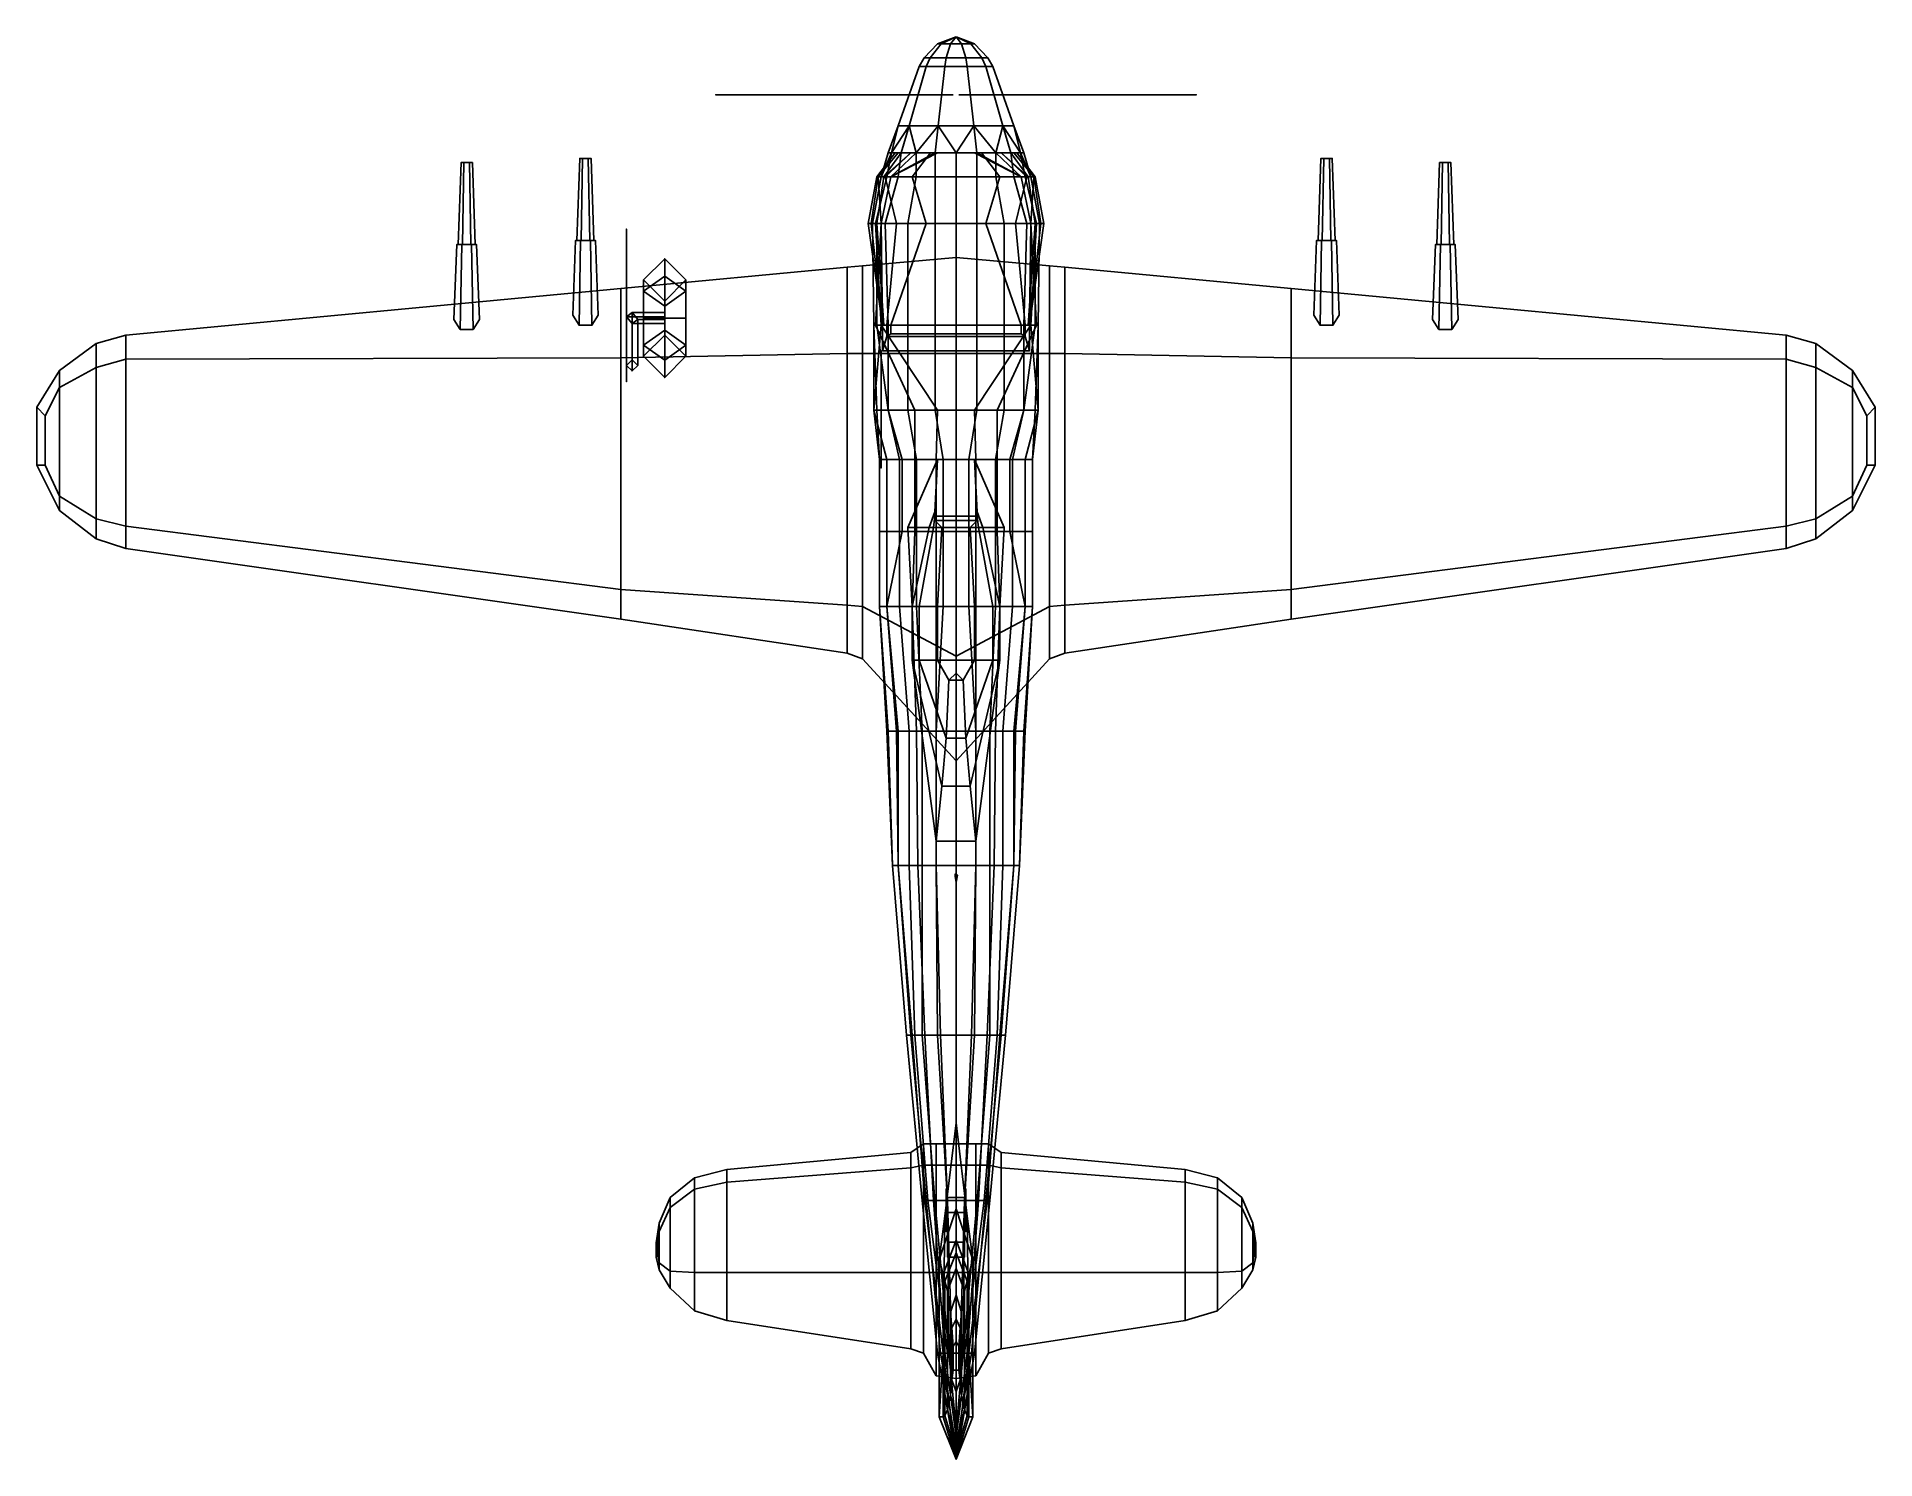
# Model space of a CAD drawing. Header units: millimetres. Extents: x -6.5 to 6.5, y -5 to 22.1.
# Drawn here: x -6.5 to 6.5, y -5.03 to 5.03 of the extents above.
import ezdxf

# ---------------------------------------------------------------- set-up
doc = ezdxf.new("R2010")
doc.units = ezdxf.units.MM
for name, color, linetype in [('doors', 4, 'Continuous'), ('prop', 1, 'Continuous'), ('shassis', 3, 'Continuous'), ('wheels', 2, 'Continuous'), ('wing1', 5, 'Continuous'), ('wing2', 6, 'Continuous')]:
    doc.layers.add(name, color=color, linetype=linetype)

msp = doc.modelspace()

# ---------------------------------------------------------------- linework, layer by layer
for points in [[(-0.332, 4.4, 2.771), (-0.41, 4.4, 2.53), (-0.48, 4.21, 2.52), (-0.457, 4.21, 2.668)], [(-0.41, 4.4, 2.53), (-0.41, 4.4, 2.53), (-0.457, 4.21, 2.372), (-0.48, 4.21, 2.52)], [(-0.332, 4.4, 2.771), (-0.332, 4.4, 2.771), (-0.457, 4.21, 2.668), (-0.388, 4.21, 2.802)], [(-0.41, 4.4, 2.53), (-0.332, 4.4, 2.289), (-0.388, 4.21, 2.238), (-0.457, 4.21, 2.372)], [(-0.127, 4.4, 2.92), (-0.332, 4.4, 2.771), (-0.388, 4.21, 2.802), (-0.282, 4.21, 2.908)], [(-0.332, 4.4, 2.289), (-0.332, 4.4, 2.289), (-0.282, 4.21, 2.132), (-0.388, 4.21, 2.238)], [(-0.332, 4.4, 2.289), (-0.127, 4.4, 2.14), (-0.148, 4.21, 2.05), (-0.282, 4.21, 2.132)], [(-0.127, 4.4, 2.92), (-0.127, 4.4, 2.92), (-0.282, 4.21, 2.908), (-0.148, 4.21, 2.977)], [(0.127, 4.4, 2.92), (-0.127, 4.4, 2.92), (-0.148, 4.21, 2.977), (0, 4.21, 3)], [(-0.127, 4.4, 2.14), (-0.127, 4.4, 2.14), (0, 4.21, 2.02), (-0.148, 4.21, 2.05)], [(-0.127, 4.4, 2.14), (0.127, 4.4, 2.14), (0.148, 4.21, 2.05), (0, 4.21, 2.02)], [(0.127, 4.4, 2.92), (0.127, 4.4, 2.92), (0, 4.21, 3), (0.148, 4.21, 2.977)], [(0.332, 4.4, 2.771), (0.127, 4.4, 2.92), (0.148, 4.21, 2.977), (0.282, 4.21, 2.908)], [(0.127, 4.4, 2.14), (0.127, 4.4, 2.14), (0.282, 4.21, 2.132), (0.148, 4.21, 2.05)], [(0.127, 4.4, 2.14), (0.332, 4.4, 2.289), (0.388, 4.21, 2.238), (0.282, 4.21, 2.132)], [(0.332, 4.4, 2.771), (0.332, 4.4, 2.771), (0.282, 4.21, 2.908), (0.388, 4.21, 2.802)], [(0.41, 4.4, 2.53), (0.332, 4.4, 2.771), (0.388, 4.21, 2.802), (0.457, 4.21, 2.668)], [(0.332, 4.4, 2.289), (0.332, 4.4, 2.289), (0.457, 4.21, 2.372), (0.388, 4.21, 2.238)], [(0.332, 4.4, 2.289), (0.41, 4.4, 2.53), (0.48, 4.21, 2.52), (0.457, 4.21, 2.372)], [(0.41, 4.4, 2.53), (0.41, 4.4, 2.53), (0.457, 4.21, 2.668), (0.48, 4.21, 2.52)], [(-0.41, 4.21, 1.61), (-0.55, 4.04, 1.58), (-0.56, 4.04, 1.63), (-0.43, 4.21, 1.67)], [(-0.43, 4.21, 1.67), (-0.56, 4.04, 1.63), (-0.56, 4.04, 1.67), (-0.43, 4.21, 1.73)], [(-0.43, 4.21, 1.73), (-0.56, 4.04, 1.67), (-0.55, 4.04, 1.74), (-0.41, 4.21, 1.77)], [(-0.32, 4.21, 1.5), (-0.5, 4.04, 1.48), (-0.55, 4.04, 1.58), (-0.41, 4.21, 1.61)], [(-0.41, 4.21, 1.77), (-0.55, 4.04, 1.74), (-0.51, 4.04, 1.85), (-0.32, 4.21, 1.89)], [(-0.457, 4.21, 2.372), (-0.388, 4.21, 2.238), (-0.51, 4.04, 2.268), (-0.53, 4.04, 2.402)], [(-0.48, 4.21, 2.52), (-0.457, 4.21, 2.372), (-0.53, 4.04, 2.402), (-0.53, 4.04, 2.55)], [(-0.457, 4.21, 2.668), (-0.48, 4.21, 2.52), (-0.53, 4.04, 2.55), (-0.49, 4.04, 2.698)], [(-0.32, 4.21, 1.89), (-0.51, 4.04, 1.85), (-0.46, 4.04, 1.97), (-0.13, 4.21, 1.99)], [(-0.388, 4.21, 2.238), (-0.282, 4.21, 2.132), (-0.46, 4.04, 2.02), (-0.51, 4.04, 2.268)], [(-0.18, 4.21, 1.43), (-0.31, 4.04, 1.38), (-0.5, 4.04, 1.48), (-0.32, 4.21, 1.5)], [(-0.388, 4.21, 2.802), (-0.457, 4.21, 2.668), (-0.49, 4.04, 2.698), (-0.41, 4.04, 2.832)], [(-0.13, 4.21, 1.99), (-0.46, 4.04, 1.97), (0, 4.04, 2.06), (0, 4.21, 2.01)], [(-0.148, 4.21, 2.05), (0, 4.21, 2.02), (0, 4.04, 1.97), (-0.46, 4.04, 1.97)], [(-0.282, 4.21, 2.132), (-0.148, 4.21, 2.05), (-0.46, 4.04, 1.97), (-0.46, 4.04, 2.02)], [(0.32, 4.21, 1.5), (-0.41, 4.21, 1.61), (-0.43, 4.21, 1.67), (0.41, 4.21, 1.61)], [(0.41, 4.21, 1.61), (-0.43, 4.21, 1.67), (-0.43, 4.21, 1.73), (0.43, 4.21, 1.67)], [(0.43, 4.21, 1.67), (-0.43, 4.21, 1.73), (-0.41, 4.21, 1.77), (0.43, 4.21, 1.73)], [(-0.282, 4.21, 2.908), (-0.388, 4.21, 2.802), (-0.41, 4.04, 2.832), (-0.282, 4.04, 2.938)], [(0.18, 4.21, 1.43), (-0.32, 4.21, 1.5), (-0.41, 4.21, 1.61), (0.32, 4.21, 1.5)], [(0.43, 4.21, 1.73), (-0.41, 4.21, 1.77), (-0.32, 4.21, 1.89), (0.41, 4.21, 1.77)], [(0, 4.21, 1.4), (-0.18, 4.21, 1.43), (-0.32, 4.21, 1.5), (0.18, 4.21, 1.43)], [(0.41, 4.21, 1.77), (-0.32, 4.21, 1.89), (-0.13, 4.21, 1.99), (0.32, 4.21, 1.89)], [(0, 4.21, 1.4), (0, 4.04, 1.34), (-0.31, 4.04, 1.38), (-0.18, 4.21, 1.43)], [(-0.148, 4.21, 2.977), (-0.282, 4.21, 2.908), (-0.282, 4.04, 2.938), (-0.148, 4.04, 3.007)], [(0, 4.21, 3), (-0.148, 4.21, 2.977), (-0.148, 4.04, 3.007), (0, 4.04, 3.03)], [(0.32, 4.21, 1.89), (-0.13, 4.21, 1.99), (0, 4.21, 2.01), (0.13, 4.21, 1.99)], [(0, 4.04, 1.34), (0, 4.21, 1.4), (0.18, 4.21, 1.43), (0.31, 4.04, 1.38)], [(0.46, 4.04, 1.97), (0, 4.04, 1.97), (0, 4.21, 2.02), (0.148, 4.21, 2.05)], [(0.46, 4.04, 1.97), (0.13, 4.21, 1.99), (0, 4.21, 2.01), (0, 4.04, 2.06)], [(0, 4.04, 3.03), (0.148, 4.04, 3.007), (0.148, 4.21, 2.977), (0, 4.21, 3)], [(0.51, 4.04, 1.85), (0.32, 4.21, 1.89), (0.13, 4.21, 1.99), (0.46, 4.04, 1.97)], [(0.46, 4.04, 2.02), (0.46, 4.04, 1.97), (0.148, 4.21, 2.05), (0.282, 4.21, 2.132)], [(0.148, 4.04, 3.007), (0.282, 4.04, 2.938), (0.282, 4.21, 2.908), (0.148, 4.21, 2.977)], [(0.31, 4.04, 1.38), (0.18, 4.21, 1.43), (0.32, 4.21, 1.5), (0.5, 4.04, 1.48)], [(0.51, 4.04, 2.268), (0.46, 4.04, 2.02), (0.282, 4.21, 2.132), (0.388, 4.21, 2.238)], [(0.282, 4.04, 2.938), (0.41, 4.04, 2.832), (0.388, 4.21, 2.802), (0.282, 4.21, 2.908)], [(0.5, 4.04, 1.48), (0.32, 4.21, 1.5), (0.41, 4.21, 1.61), (0.55, 4.04, 1.58)], [(0.55, 4.04, 1.74), (0.41, 4.21, 1.77), (0.32, 4.21, 1.89), (0.51, 4.04, 1.85)], [(0.41, 4.04, 2.832), (0.49, 4.04, 2.698), (0.457, 4.21, 2.668), (0.388, 4.21, 2.802)], [(0.53, 4.04, 2.402), (0.51, 4.04, 2.268), (0.388, 4.21, 2.238), (0.457, 4.21, 2.372)], [(0.56, 4.04, 1.67), (0.43, 4.21, 1.73), (0.41, 4.21, 1.77), (0.55, 4.04, 1.74)], [(0.55, 4.04, 1.58), (0.41, 4.21, 1.61), (0.43, 4.21, 1.67), (0.56, 4.04, 1.63)], [(0.56, 4.04, 1.63), (0.43, 4.21, 1.67), (0.43, 4.21, 1.73), (0.56, 4.04, 1.67)], [(0.49, 4.04, 2.698), (0.53, 4.04, 2.55), (0.48, 4.21, 2.52), (0.457, 4.21, 2.668)], [(0.53, 4.04, 2.55), (0.53, 4.04, 2.402), (0.457, 4.21, 2.372), (0.48, 4.21, 2.52)], [(-0.56, 4.04, 1.67), (-0.62, 3.71, 1.67), (-0.6, 3.71, 1.77), (-0.55, 4.04, 1.74)], [(-0.56, 4.04, 1.63), (-0.62, 3.71, 1.62), (-0.62, 3.71, 1.67), (-0.56, 4.04, 1.67)], [(-0.55, 4.04, 1.58), (-0.53, 3.71, 1.41), (-0.62, 3.71, 1.62), (-0.56, 4.04, 1.63)], [(-0.55, 4.04, 1.74), (-0.6, 3.71, 1.77), (-0.56, 3.71, 1.95), (-0.51, 4.04, 1.85)], [(-0.53, 4.04, 2.402), (-0.51, 4.04, 2.268), (-0.56, 3.71, 2.25), (-0.59, 3.71, 2.402)], [(-0.53, 4.04, 2.55), (-0.53, 4.04, 2.402), (-0.59, 3.71, 2.402), (-0.59, 3.71, 2.55)], [(-0.49, 4.04, 2.698), (-0.53, 4.04, 2.55), (-0.59, 3.71, 2.55), (-0.57, 3.71, 2.63)], [(-0.41, 4.04, 2.832), (-0.49, 4.04, 2.698), (-0.57, 3.71, 2.63), (-0.5, 3.71, 2.79)], [(-0.51, 4.04, 1.85), (-0.56, 3.71, 1.95), (-0.53, 3.71, 2.05), (-0.46, 4.04, 1.97)], [(-0.51, 4.04, 2.268), (-0.46, 4.04, 2.02), (-0.53, 3.71, 2.1), (-0.56, 3.71, 2.25)], [(-0.5, 4.04, 1.48), (-0.42, 3.71, 1.35), (-0.53, 3.71, 1.41), (-0.55, 4.04, 1.58)], [(-0.46, 4.04, 2.02), (-0.46, 4.04, 1.97), (-0.53, 3.71, 2.05), (-0.53, 3.71, 2.1)], [(-0.31, 4.04, 1.38), (-0.21, 3.71, 1.3), (-0.42, 3.71, 1.35), (-0.5, 4.04, 1.48)], [(-0.282, 4.04, 2.938), (-0.41, 4.04, 2.832), (-0.5, 3.71, 2.79), (-0.34, 3.71, 2.96)], [(-0.148, 4.04, 3.007), (-0.282, 4.04, 2.938), (-0.34, 3.71, 2.96), (-0.148, 3.71, 3.04)], [(0, 4.04, 1.34), (0, 3.71, 1.29), (-0.21, 3.71, 1.3), (-0.31, 4.04, 1.38)], [(0, 4.04, 3.03), (-0.148, 4.04, 3.007), (-0.148, 3.71, 3.04), (0, 3.71, 3.06)], [(0, 3.71, 1.29), (0, 4.04, 1.34), (0.31, 4.04, 1.38), (0.21, 3.71, 1.3)], [(0, 3.71, 3.06), (0.148, 3.71, 3.04), (0.148, 4.04, 3.007), (0, 4.04, 3.03)], [(0.148, 3.71, 3.04), (0.34, 3.71, 2.96), (0.282, 4.04, 2.938), (0.148, 4.04, 3.007)], [(0.21, 3.71, 1.3), (0.31, 4.04, 1.38), (0.5, 4.04, 1.48), (0.42, 3.71, 1.35)], [(0.34, 3.71, 2.96), (0.5, 3.71, 2.79), (0.41, 4.04, 2.832), (0.282, 4.04, 2.938)], [(0.5, 3.71, 2.79), (0.57, 3.71, 2.63), (0.49, 4.04, 2.698), (0.41, 4.04, 2.832)], [(0.42, 3.71, 1.35), (0.5, 4.04, 1.48), (0.55, 4.04, 1.58), (0.53, 3.71, 1.41)], [(0.56, 3.71, 2.25), (0.53, 3.71, 2.1), (0.46, 4.04, 2.02), (0.51, 4.04, 2.268)], [(0.53, 3.71, 2.1), (0.53, 3.71, 2.05), (0.46, 4.04, 1.97), (0.46, 4.04, 2.02)], [(0.56, 3.71, 1.95), (0.51, 4.04, 1.85), (0.46, 4.04, 1.97), (0.53, 3.71, 2.05)], [(0.57, 3.71, 2.63), (0.59, 3.71, 2.55), (0.53, 4.04, 2.55), (0.49, 4.04, 2.698)], [(0.6, 3.71, 1.77), (0.55, 4.04, 1.74), (0.51, 4.04, 1.85), (0.56, 3.71, 1.95)], [(0.59, 3.71, 2.402), (0.56, 3.71, 2.25), (0.51, 4.04, 2.268), (0.53, 4.04, 2.402)], [(0.53, 3.71, 1.41), (0.55, 4.04, 1.58), (0.56, 4.04, 1.63), (0.62, 3.71, 1.62)], [(0.59, 3.71, 2.55), (0.59, 3.71, 2.402), (0.53, 4.04, 2.402), (0.53, 4.04, 2.55)], [(0.62, 3.71, 1.67), (0.56, 4.04, 1.67), (0.55, 4.04, 1.74), (0.6, 3.71, 1.77)], [(0.62, 3.71, 1.62), (0.56, 4.04, 1.63), (0.56, 4.04, 1.67), (0.62, 3.71, 1.67)], [(-0.53, 3.71, 1.41), (-0.52, 2.99, 1.57), (-0.52, 2.99, 1.64), (-0.62, 3.71, 1.62)], [(-0.62, 3.71, 1.62), (-0.52, 2.99, 1.64), (-0.52, 2.99, 1.69), (-0.62, 3.71, 1.67)], [(-0.62, 3.71, 1.67), (-0.52, 2.99, 1.69), (-0.52, 2.99, 1.79), (-0.6, 3.71, 1.77)], [(-0.6, 3.71, 1.77), (-0.52, 2.99, 1.79), (-0.51, 2.99, 1.97), (-0.56, 3.71, 1.95)], [(-0.59, 3.71, 2.402), (-0.56, 3.71, 2.25), (-0.56, 2.99, 2.27), (-0.58, 2.99, 2.422)], [(-0.59, 3.71, 2.55), (-0.59, 3.71, 2.402), (-0.58, 2.99, 2.422), (-0.58, 2.99, 2.5)], [(-0.57, 3.71, 2.63), (-0.59, 3.71, 2.55), (-0.58, 2.99, 2.5), (-0.53, 2.99, 2.68)], [(-0.56, 3.71, 2.25), (-0.53, 3.71, 2.1), (-0.57, 2.99, 2.12), (-0.56, 2.99, 2.27)], [(-0.53, 3.71, 2.1), (-0.53, 3.71, 2.05), (-0.53, 2.99, 2.07), (-0.57, 2.99, 2.12)], [(-0.5, 3.71, 2.79), (-0.57, 3.71, 2.63), (-0.53, 2.99, 2.68), (-0.48, 2.99, 2.81)], [(-0.56, 3.71, 1.95), (-0.51, 2.99, 1.97), (-0.53, 2.99, 2.07), (-0.53, 3.71, 2.05)], [(-0.42, 3.71, 1.35), (-0.49, 2.99, 1.37), (-0.52, 2.99, 1.57), (-0.53, 3.71, 1.41)], [(-0.34, 3.71, 2.96), (-0.5, 3.71, 2.79), (-0.48, 2.99, 2.81), (-0.34, 2.99, 2.98)], [(-0.21, 3.71, 1.3), (-0.46, 2.99, 1.33), (-0.49, 2.99, 1.37), (-0.42, 3.71, 1.35)], [(0, 3.71, 1.29), (0, 2.99, 1.33), (-0.46, 2.99, 1.33), (-0.21, 3.71, 1.3)], [(-0.148, 3.71, 3.04), (-0.34, 3.71, 2.96), (-0.34, 2.99, 2.98), (-0.148, 2.99, 3.06)], [(0, 3.71, 3.06), (-0.148, 3.71, 3.04), (-0.148, 2.99, 3.06), (0, 2.99, 3.08)], [(0, 2.99, 1.33), (0, 3.71, 1.29), (0.21, 3.71, 1.3), (0.46, 2.99, 1.33)], [(0, 2.99, 3.08), (0.148, 2.99, 3.06), (0.148, 3.71, 3.04), (0, 3.71, 3.06)], [(0.148, 2.99, 3.06), (0.34, 2.99, 2.98), (0.34, 3.71, 2.96), (0.148, 3.71, 3.04)], [(0.46, 2.99, 1.33), (0.21, 3.71, 1.3), (0.42, 3.71, 1.35), (0.49, 2.99, 1.37)], [(0.34, 2.99, 2.98), (0.48, 2.99, 2.81), (0.5, 3.71, 2.79), (0.34, 3.71, 2.96)], [(0.49, 2.99, 1.37), (0.42, 3.71, 1.35), (0.53, 3.71, 1.41), (0.52, 2.99, 1.57)], [(0.48, 2.99, 2.81), (0.53, 2.99, 2.68), (0.57, 3.71, 2.63), (0.5, 3.71, 2.79)], [(0.51, 2.99, 1.97), (0.56, 3.71, 1.95), (0.53, 3.71, 2.05), (0.53, 2.99, 2.07)], [(0.52, 2.99, 1.79), (0.6, 3.71, 1.77), (0.56, 3.71, 1.95), (0.51, 2.99, 1.97)], [(0.52, 2.99, 1.57), (0.53, 3.71, 1.41), (0.62, 3.71, 1.62), (0.52, 2.99, 1.64)], [(0.52, 2.99, 1.64), (0.62, 3.71, 1.62), (0.62, 3.71, 1.67), (0.52, 2.99, 1.69)], [(0.52, 2.99, 1.69), (0.62, 3.71, 1.67), (0.6, 3.71, 1.77), (0.52, 2.99, 1.79)], [(0.56, 2.99, 2.27), (0.57, 2.99, 2.12), (0.53, 3.71, 2.1), (0.56, 3.71, 2.25)], [(0.57, 2.99, 2.12), (0.53, 2.99, 2.07), (0.53, 3.71, 2.05), (0.53, 3.71, 2.1)], [(0.53, 2.99, 2.68), (0.58, 2.99, 2.5), (0.59, 3.71, 2.55), (0.57, 3.71, 2.63)], [(0.58, 2.99, 2.422), (0.56, 2.99, 2.27), (0.56, 3.71, 2.25), (0.59, 3.71, 2.402)], [(0.58, 2.99, 2.5), (0.58, 2.99, 2.422), (0.59, 3.71, 2.402), (0.59, 3.71, 2.55)], [(-0.58, 2.99, 2.5), (-0.58, 2.99, 2.422), (-0.56, 2.39, 2.16), (-0.58, 2.39, 2.23)], [(-0.53, 2.99, 2.68), (-0.58, 2.99, 2.5), (-0.58, 2.39, 2.23), (-0.58, 2.39, 2.5)], [(-0.58, 2.99, 2.422), (-0.56, 2.99, 2.27), (-0.48, 2.39, 1.59), (-0.56, 2.39, 2.16)], [(-0.48, 2.99, 2.81), (-0.53, 2.99, 2.68), (-0.58, 2.39, 2.5), (-0.48, 2.39, 2.81)], [(-0.57, 2.99, 2.12), (-0.53, 2.99, 2.07), (-0.13, 2.39, 1.52), (-0.29, 2.39, 1.54)], [(-0.56, 2.99, 2.27), (-0.57, 2.99, 2.12), (-0.29, 2.39, 1.54), (-0.48, 2.39, 1.59)], [(-0.53, 2.99, 2.07), (-0.13, 2.39, 1.52), (0, 2.39, 1.51), (0, 2.99, 2.08)], [(-0.52, 2.99, 1.57), (-0.52, 2.81, 1.57), (-0.52, 2.81, 1.64), (-0.52, 2.99, 1.64)], [(-0.49, 2.99, 1.37), (-0.49, 2.91, 1.37), (-0.52, 2.81, 1.57), (-0.52, 2.99, 1.57)], [(-0.46, 2.99, 1.33), (-0.46, 2.93, 1.33), (-0.49, 2.91, 1.37), (-0.49, 2.99, 1.37)], [(-0.34, 2.99, 2.98), (-0.48, 2.99, 2.81), (-0.48, 2.39, 2.81), (-0.34, 2.39, 2.98)], [(0, 2.99, 1.33), (0, 2.93, 1.33), (-0.46, 2.93, 1.33), (-0.46, 2.99, 1.33)], [(-0.148, 2.99, 3.06), (-0.34, 2.99, 2.98), (-0.34, 2.39, 2.98), (-0.148, 2.39, 3.07)], [(0, 2.99, 3.08), (-0.148, 2.99, 3.06), (-0.148, 2.39, 3.07), (0, 2.39, 3.09)], [(0, 2.93, 1.33), (0, 2.99, 1.33), (0.46, 2.99, 1.33), (0.46, 2.93, 1.33)], [(0.13, 2.39, 1.52), (0.53, 2.99, 2.07), (0, 2.99, 2.08), (0, 2.39, 1.51)], [(0, 2.39, 3.09), (0.148, 2.39, 3.07), (0.148, 2.99, 3.06), (0, 2.99, 3.08)], [(0.29, 2.39, 1.54), (0.13, 2.39, 1.52), (0.53, 2.99, 2.07), (0.57, 2.99, 2.12)], [(0.148, 2.39, 3.07), (0.34, 2.39, 2.98), (0.34, 2.99, 2.98), (0.148, 2.99, 3.06)], [(0.48, 2.39, 1.59), (0.29, 2.39, 1.54), (0.57, 2.99, 2.12), (0.56, 2.99, 2.27)], [(0.34, 2.39, 2.98), (0.48, 2.39, 2.81), (0.48, 2.99, 2.81), (0.34, 2.99, 2.98)], [(0.46, 2.93, 1.33), (0.46, 2.99, 1.33), (0.49, 2.99, 1.37), (0.49, 2.91, 1.37)], [(0.48, 2.39, 2.81), (0.58, 2.39, 2.5), (0.53, 2.99, 2.68), (0.48, 2.99, 2.81)], [(0.56, 2.39, 2.16), (0.48, 2.39, 1.59), (0.56, 2.99, 2.27), (0.58, 2.99, 2.422)], [(0.49, 2.91, 1.37), (0.49, 2.99, 1.37), (0.52, 2.99, 1.57), (0.52, 2.81, 1.57)], [(0.52, 2.81, 1.57), (0.52, 2.99, 1.57), (0.52, 2.99, 1.64), (0.52, 2.81, 1.64)], [(0.58, 2.39, 2.5), (0.58, 2.39, 2.23), (0.58, 2.99, 2.5), (0.53, 2.99, 2.68)], [(0.58, 2.39, 2.23), (0.56, 2.39, 2.16), (0.58, 2.99, 2.422), (0.58, 2.99, 2.5)], [(0.49, 2.91, 1.37), (0.52, 2.81, 1.57), (-0.52, 2.81, 1.57), (-0.49, 2.91, 1.37)], [(0.46, 2.93, 1.33), (0.49, 2.91, 1.37), (-0.49, 2.91, 1.37), (-0.46, 2.93, 1.33)], [(0.52, 2.81, 1.57), (0.52, 2.81, 1.64), (-0.52, 2.81, 1.64), (-0.52, 2.81, 1.57)], [(-0.58, 2.39, 2.5), (-0.58, 2.39, 2.23), (-0.54, 2.04, 2.46), (-0.49, 2.04, 2.74)], [(-0.48, 2.39, 2.81), (-0.58, 2.39, 2.5), (-0.49, 2.04, 2.74), (-0.4, 2.04, 2.9)], [(-0.58, 2.39, 2.23), (-0.56, 2.39, 2.16), (-0.54, 2.04, 2.16), (-0.54, 2.04, 2.46)], [(-0.56, 2.39, 2.16), (-0.48, 2.39, 1.59), (-0.38, 2.04, 1.6), (-0.54, 2.04, 2.16)], [(-0.34, 2.39, 2.98), (-0.48, 2.39, 2.81), (-0.4, 2.04, 2.9), (-0.28, 2.04, 3.01)], [(-0.48, 2.39, 1.59), (-0.29, 2.39, 1.54), (-0.29, 2.04, 1.56), (-0.38, 2.04, 1.6)], [(-0.148, 2.39, 3.07), (-0.34, 2.39, 2.98), (-0.28, 2.04, 3.01), (-0.09, 2.04, 3.08)], [(-0.29, 2.39, 1.54), (-0.13, 2.39, 1.52), (-0.14, 2.04, 1.53), (-0.29, 2.04, 1.56)], [(0, 2.39, 3.09), (-0.148, 2.39, 3.07), (-0.09, 2.04, 3.08), (0, 2.04, 3.09)], [(-0.13, 2.39, 1.52), (-0.14, 2.04, 1.53), (0, 2.04, 1.53), (0, 2.39, 1.51)], [(0.14, 2.04, 1.53), (0.13, 2.39, 1.52), (0, 2.39, 1.51), (0, 2.04, 1.53)], [(0, 2.04, 3.09), (0.09, 2.04, 3.08), (0.148, 2.39, 3.07), (0, 2.39, 3.09)], [(0.09, 2.04, 3.08), (0.28, 2.04, 3.01), (0.34, 2.39, 2.98), (0.148, 2.39, 3.07)], [(0.29, 2.04, 1.56), (0.14, 2.04, 1.53), (0.13, 2.39, 1.52), (0.29, 2.39, 1.54)], [(0.28, 2.04, 3.01), (0.4, 2.04, 2.9), (0.48, 2.39, 2.81), (0.34, 2.39, 2.98)], [(0.38, 2.04, 1.6), (0.29, 2.04, 1.56), (0.29, 2.39, 1.54), (0.48, 2.39, 1.59)], [(0.54, 2.04, 2.16), (0.38, 2.04, 1.6), (0.48, 2.39, 1.59), (0.56, 2.39, 2.16)], [(0.4, 2.04, 2.9), (0.49, 2.04, 2.74), (0.58, 2.39, 2.5), (0.48, 2.39, 2.81)], [(0.49, 2.04, 2.74), (0.54, 2.04, 2.46), (0.58, 2.39, 2.23), (0.58, 2.39, 2.5)], [(0.54, 2.04, 2.46), (0.54, 2.04, 2.16), (0.56, 2.39, 2.16), (0.58, 2.39, 2.23)], [(-0.54, 2.04, 2.16), (-0.38, 2.04, 1.6), (-0.38, 1.53, 1.57), (-0.54, 1.53, 2.13)], [(-0.54, 2.04, 2.46), (-0.54, 2.04, 2.16), (-0.54, 1.53, 2.13), (-0.54, 1.53, 2.47)], [(-0.49, 2.04, 2.74), (-0.54, 2.04, 2.46), (-0.54, 1.53, 2.47), (-0.49, 1.53, 2.71)], [(-0.4, 2.04, 2.9), (-0.49, 2.04, 2.74), (-0.49, 1.53, 2.71), (-0.4, 1.53, 2.87)], [(-0.28, 2.04, 3.01), (-0.4, 2.04, 2.9), (-0.4, 1.53, 2.87), (-0.28, 1.53, 2.98)], [(-0.38, 2.04, 1.6), (-0.29, 2.04, 1.56), (-0.29, 1.53, 1.53), (-0.38, 1.53, 1.57)], [(-0.15, 1.67, 3.29), (-0.13, 2.04, 3.06), (-0.34, 1.56, 2.92), (-0.19, 1.56, 3.29)], [(-0.29, 2.04, 1.56), (-0.14, 2.04, 1.53), (-0.14, 1.53, 1.5), (-0.29, 1.53, 1.53)], [(-0.09, 2.04, 3.08), (-0.28, 2.04, 3.01), (-0.28, 1.53, 2.98), (-0.09, 1.53, 3.05)], [(-0.15, 1.64, 3.31), (0.15, 1.64, 3.31), (0.13, 2.04, 3.06), (-0.13, 2.04, 3.06)], [(-0.14, 2.04, 1.53), (-0.14, 1.53, 1.5), (0, 1.53, 1.5), (0, 2.04, 1.53)], [(0, 2.04, 3.09), (-0.09, 2.04, 3.08), (-0.09, 1.53, 3.05), (0, 1.53, 3.06)], [(0.14, 1.53, 1.5), (0.14, 2.04, 1.53), (0, 2.04, 1.53), (0, 1.53, 1.5)], [(0, 1.53, 3.06), (0.09, 1.53, 3.05), (0.09, 2.04, 3.08), (0, 2.04, 3.09)], [(0.09, 1.53, 3.05), (0.28, 1.53, 2.98), (0.28, 2.04, 3.01), (0.09, 2.04, 3.08)], [(0.19, 1.56, 3.29), (0.34, 1.56, 2.92), (0.13, 2.04, 3.06), (0.15, 1.67, 3.29)], [(0.29, 1.53, 1.53), (0.14, 1.53, 1.5), (0.14, 2.04, 1.53), (0.29, 2.04, 1.56)], [(0.28, 1.53, 2.98), (0.4, 1.53, 2.87), (0.4, 2.04, 2.9), (0.28, 2.04, 3.01)], [(0.38, 1.53, 1.57), (0.29, 1.53, 1.53), (0.29, 2.04, 1.56), (0.38, 2.04, 1.6)], [(0.54, 1.53, 2.13), (0.38, 1.53, 1.57), (0.38, 2.04, 1.6), (0.54, 2.04, 2.16)], [(0.4, 1.53, 2.87), (0.49, 1.53, 2.71), (0.49, 2.04, 2.74), (0.4, 2.04, 2.9)], [(0.49, 1.53, 2.71), (0.54, 1.53, 2.47), (0.54, 2.04, 2.46), (0.49, 2.04, 2.74)], [(0.54, 1.53, 2.47), (0.54, 1.53, 2.13), (0.54, 2.04, 2.16), (0.54, 2.04, 2.46)], [(-0.19, 1.56, 3.29), (-0.34, 1.56, 2.92), (-0.31, 1, 2.88), (-0.31, 1, 3.08)], [(-0.16, 1.56, 3.31), (-0.19, 1.56, 3.29), (-0.31, 1, 3.08), (-0.26, 1, 3.2)], [(-0.1, 1.56, 3.33), (-0.16, 1.56, 3.31), (-0.26, 1, 3.2), (-0.13, 1, 3.31)], [(-0.15, 1.64, 3.31), (-0.15, 1.67, 3.29), (-0.19, 1.56, 3.29), (-0.16, 1.56, 3.31)], [(-0.15, 1.61, 3.33), (-0.15, 1.64, 3.31), (-0.16, 1.56, 3.31), (-0.1, 1.56, 3.33)], [(-0.15, 1.61, 3.33), (0.15, 1.61, 3.33), (0.15, 1.64, 3.31), (-0.15, 1.64, 3.31)], [(-0.1, 1.56, 3.33), (0.1, 1.56, 3.33), (0.15, 1.61, 3.33), (-0.15, 1.61, 3.33)], [(0, 1.56, 3.33), (-0.1, 1.56, 3.33), (-0.13, 1, 3.31), (0, 1, 3.32)], [(0, 1, 3.32), (0.13, 1, 3.31), (0.1, 1.56, 3.33), (0, 1.56, 3.33)], [(0.1, 1.56, 3.33), (0.16, 1.56, 3.31), (0.15, 1.64, 3.31), (0.15, 1.61, 3.33)], [(0.13, 1, 3.31), (0.26, 1, 3.2), (0.16, 1.56, 3.31), (0.1, 1.56, 3.33)], [(0.16, 1.56, 3.31), (0.19, 1.56, 3.29), (0.15, 1.67, 3.29), (0.15, 1.64, 3.31)], [(0.26, 1, 3.2), (0.31, 1, 3.08), (0.19, 1.56, 3.29), (0.16, 1.56, 3.31)], [(0.31, 1, 3.08), (0.31, 1, 2.88), (0.34, 1.56, 2.92), (0.19, 1.56, 3.29)], [(-0.54, 1.53, 2.13), (-0.38, 1.53, 1.57), (-0.49, 1, 1.73), (-0.54, 1, 2.08)], [(-0.49, 1.53, 2.71), (-0.54, 1.53, 2.47), (-0.54, 1, 2.42), (-0.49, 1, 2.59)], [(-0.54, 1.53, 2.47), (-0.54, 1.53, 2.13), (-0.54, 1, 2.08), (-0.54, 1, 2.42)], [(-0.38, 1.53, 1.57), (-0.29, 1.53, 1.53), (-0.31, 1, 1.62), (-0.49, 1, 1.73)], [(-0.4, 1.53, 2.87), (-0.49, 1.53, 2.71), (-0.49, 1, 2.59), (-0.4, 1, 2.77)], [(-0.28, 1.53, 2.98), (-0.4, 1.53, 2.87), (-0.4, 1, 2.77), (-0.28, 1, 2.92)], [(-0.29, 1.53, 1.53), (-0.14, 1.53, 1.5), (-0.14, 1, 1.52), (-0.31, 1, 1.62)], [(-0.09, 1.53, 3.05), (-0.28, 1.53, 2.98), (-0.28, 1, 2.92), (-0.09, 1, 3.04)], [(-0.14, 1.53, 1.5), (-0.14, 1, 1.52), (0, 1, 1.49), (0, 1.53, 1.5)], [(0.14, 1, 1.52), (0.14, 1.53, 1.5), (0, 1.53, 1.5), (0, 1, 1.49)], [(0.09, 1, 3.04), (0.28, 1, 2.92), (0.28, 1.53, 2.98), (0.09, 1.53, 3.05)], [(0.31, 1, 1.62), (0.14, 1, 1.52), (0.14, 1.53, 1.5), (0.29, 1.53, 1.53)], [(0.28, 1, 2.92), (0.4, 1, 2.77), (0.4, 1.53, 2.87), (0.28, 1.53, 2.98)], [(0.49, 1, 1.73), (0.31, 1, 1.62), (0.29, 1.53, 1.53), (0.38, 1.53, 1.57)], [(0.54, 1, 2.08), (0.49, 1, 1.73), (0.38, 1.53, 1.57), (0.54, 1.53, 2.13)], [(0.4, 1, 2.77), (0.49, 1, 2.59), (0.49, 1.53, 2.71), (0.4, 1.53, 2.87)], [(0.49, 1, 2.59), (0.54, 1, 2.42), (0.54, 1.53, 2.47), (0.49, 1.53, 2.71)], [(0.54, 1, 2.42), (0.54, 1, 2.08), (0.54, 1.53, 2.13), (0.54, 1.53, 2.47)], [(-0.49, 1, 2.59), (-0.54, 1, 2.42), (-0.48, 0.12, 2.42), (-0.42, 0.12, 2.63)], [(-0.54, 1, 2.42), (-0.54, 1, 2.08), (-0.49, 0.12, 2.16), (-0.48, 0.12, 2.42)], [(-0.54, 1, 2.08), (-0.49, 1, 1.73), (-0.41, 0.12, 1.85), (-0.49, 0.12, 2.16)], [(-0.49, 1, 1.73), (-0.31, 1, 1.62), (-0.28, 0.12, 1.66), (-0.41, 0.12, 1.85)], [(-0.4, 1, 2.77), (-0.49, 1, 2.59), (-0.42, 0.12, 2.63), (-0.33, 0.12, 2.81)], [(-0.28, 1, 2.92), (-0.4, 1, 2.77), (-0.33, 0.12, 2.81), (-0.24, 0.12, 2.91)], [(-0.31, 1, 1.62), (-0.14, 1, 1.52), (-0.14, 0.12, 1.56), (-0.28, 0.12, 1.66)], [(-0.31, 1, 3.08), (-0.31, 1, 2.88), (-0.31, 0.62, 2.85), (-0.31, 0.62, 3.08)], [(-0.26, 1, 3.2), (-0.31, 1, 3.08), (-0.31, 0.62, 3.08), (-0.26, 0.62, 3.2)], [(-0.09, 1, 3.04), (-0.28, 1, 2.92), (-0.24, 0.12, 2.91), (-0.14, 0.12, 2.98)], [(-0.13, 1, 3.31), (-0.26, 1, 3.2), (-0.26, 0.62, 3.2), (-0.13, 0.62, 3.32)], [(-0.14, 1, 1.52), (-0.14, 0.12, 1.56), (0, 0.12, 1.53), (0, 1, 1.49)], [(0, 1, 3.32), (-0.13, 1, 3.31), (-0.13, 0.62, 3.32), (0, 0.62, 3.34)], [(0.14, 0.12, 1.56), (0.14, 1, 1.52), (0, 1, 1.49), (0, 0.12, 1.53)], [(0, 0.62, 3.34), (0.13, 0.62, 3.32), (0.13, 1, 3.31), (0, 1, 3.32)], [(0.14, 0.12, 2.98), (0.24, 0.12, 2.91), (0.28, 1, 2.92), (0.09, 1, 3.04)], [(0.13, 0.62, 3.32), (0.26, 0.62, 3.2), (0.26, 1, 3.2), (0.13, 1, 3.31)], [(0.28, 0.12, 1.66), (0.14, 0.12, 1.56), (0.14, 1, 1.52), (0.31, 1, 1.62)], [(0.24, 0.12, 2.91), (0.33, 0.12, 2.81), (0.4, 1, 2.77), (0.28, 1, 2.92)], [(0.26, 0.62, 3.2), (0.31, 0.62, 3.08), (0.31, 1, 3.08), (0.26, 1, 3.2)], [(0.41, 0.12, 1.85), (0.28, 0.12, 1.66), (0.31, 1, 1.62), (0.49, 1, 1.73)], [(0.31, 0.62, 3.08), (0.31, 0.62, 2.85), (0.31, 1, 2.88), (0.31, 1, 3.08)], [(0.33, 0.12, 2.81), (0.42, 0.12, 2.63), (0.49, 1, 2.59), (0.4, 1, 2.77)], [(0.49, 0.12, 2.16), (0.41, 0.12, 1.85), (0.49, 1, 1.73), (0.54, 1, 2.08)], [(0.42, 0.12, 2.63), (0.48, 0.12, 2.42), (0.54, 1, 2.42), (0.49, 1, 2.59)], [(0.48, 0.12, 2.42), (0.49, 0.12, 2.16), (0.54, 1, 2.08), (0.54, 1, 2.42)], [(-0.31, 0.62, 3.08), (-0.31, 0.62, 2.85), (-0.14, -0.66, 2.88), (-0.1, -0.27, 3.08)], [(-0.26, 0.62, 3.2), (-0.31, 0.62, 3.08), (-0.1, -0.27, 3.08), (-0.07, 0.07, 3.2)], [(-0.13, 0.62, 3.32), (-0.26, 0.62, 3.2), (-0.07, 0.07, 3.2), (-0.05, 0.48, 3.31)], [(0, 0.62, 3.34), (-0.13, 0.62, 3.32), (-0.05, 0.48, 3.31), (0, 0.53, 3.32)], [(0, 0.53, 3.32), (-0.05, 0.48, 3.31), (-0.05, 0.48, 3.31), (0.05, 0.48, 3.31)], [(0, 0.53, 3.32), (0.05, 0.48, 3.31), (0.13, 0.62, 3.32), (0, 0.62, 3.34)], [(0.05, 0.48, 3.31), (0.07, 0.07, 3.2), (0.26, 0.62, 3.2), (0.13, 0.62, 3.32)], [(0.07, 0.07, 3.2), (0.1, -0.27, 3.08), (0.31, 0.62, 3.08), (0.26, 0.62, 3.2)], [(0.1, -0.27, 3.08), (0.14, -0.66, 2.88), (0.31, 0.62, 2.85), (0.31, 0.62, 3.08)], [(-0.05, 0.48, 3.31), (-0.07, 0.07, 3.2), (0.07, 0.07, 3.2), (0.05, 0.48, 3.31)], [(-0.49, 0.12, 2.16), (-0.41, 0.12, 1.85), (-0.41, -0.83, 1.94), (-0.45, -0.83, 2.26)], [(-0.48, 0.12, 2.42), (-0.49, 0.12, 2.16), (-0.45, -0.83, 2.26), (-0.45, -0.83, 2.36)], [(-0.42, 0.12, 2.63), (-0.48, 0.12, 2.42), (-0.45, -0.83, 2.36), (-0.41, -0.83, 2.55)], [(-0.33, 0.12, 2.81), (-0.42, 0.12, 2.63), (-0.41, -0.83, 2.55), (-0.33, -0.83, 2.73)], [(-0.41, 0.12, 1.85), (-0.28, 0.12, 1.66), (-0.27, -0.83, 1.71), (-0.41, -0.83, 1.94)], [(-0.24, 0.12, 2.91), (-0.33, 0.12, 2.81), (-0.33, -0.83, 2.73), (-0.24, -0.83, 2.83)], [(-0.28, 0.12, 1.66), (-0.14, 0.12, 1.56), (-0.14, -0.83, 1.62), (-0.27, -0.83, 1.71)], [(-0.14, 0.12, 2.98), (-0.24, 0.12, 2.91), (-0.24, -0.83, 2.83), (-0.14, -0.83, 2.9)], [(-0.14, 0.12, 1.56), (-0.14, -0.83, 1.62), (0, -0.83, 1.59), (0, 0.12, 1.53)], [(0, 0.12, 3.01), (-0.14, 0.12, 2.98), (-0.14, -0.83, 2.9), (0, -0.83, 2.93)], [(-0.07, 0.07, 3.2), (-0.1, -0.27, 3.08), (0.1, -0.27, 3.08), (0.07, 0.07, 3.2)], [(0.14, -0.83, 1.62), (0.14, 0.12, 1.56), (0, 0.12, 1.53), (0, -0.83, 1.59)], [(0, -0.83, 2.93), (0.14, -0.83, 2.9), (0.14, 0.12, 2.98), (0, 0.12, 3.01)], [(0.27, -0.83, 1.71), (0.14, -0.83, 1.62), (0.14, 0.12, 1.56), (0.28, 0.12, 1.66)], [(0.14, -0.83, 2.9), (0.24, -0.83, 2.83), (0.24, 0.12, 2.91), (0.14, 0.12, 2.98)], [(0.24, -0.83, 2.83), (0.33, -0.83, 2.73), (0.33, 0.12, 2.81), (0.24, 0.12, 2.91)], [(0.41, -0.83, 1.94), (0.27, -0.83, 1.71), (0.28, 0.12, 1.66), (0.41, 0.12, 1.85)], [(0.33, -0.83, 2.73), (0.41, -0.83, 2.55), (0.42, 0.12, 2.63), (0.33, 0.12, 2.81)], [(0.45, -0.83, 2.26), (0.41, -0.83, 1.94), (0.41, 0.12, 1.85), (0.49, 0.12, 2.16)], [(0.41, -0.83, 2.55), (0.45, -0.83, 2.36), (0.48, 0.12, 2.42), (0.42, 0.12, 2.63)], [(0.45, -0.83, 2.36), (0.45, -0.83, 2.26), (0.49, 0.12, 2.16), (0.48, 0.12, 2.42)], [(-0.1, -0.27, 3.08), (-0.14, -0.66, 2.88), (0.14, -0.66, 2.88), (0.1, -0.27, 3.08)], [(-0.45, -0.83, 2.26), (-0.41, -0.83, 1.94), (-0.32, -2.03, 1.99), (-0.35, -2.03, 2.16)], [(-0.45, -0.83, 2.36), (-0.45, -0.83, 2.26), (-0.35, -2.03, 2.16), (-0.35, -2.03, 2.41)], [(-0.41, -0.83, 2.55), (-0.45, -0.83, 2.36), (-0.35, -2.03, 2.41), (-0.31, -2.03, 2.52)], [(-0.41, -0.83, 1.94), (-0.27, -0.83, 1.71), (-0.22, -2.03, 1.82), (-0.32, -2.03, 1.99)], [(-0.33, -0.83, 2.73), (-0.41, -0.83, 2.55), (-0.31, -2.03, 2.52), (-0.29, -2.03, 2.59)], [(-0.24, -0.83, 2.83), (-0.33, -0.83, 2.73), (-0.29, -2.03, 2.59), (-0.24, -2.03, 2.69)], [(-0.27, -0.83, 1.71), (-0.14, -0.83, 1.62), (-0.11, -2.03, 1.72), (-0.22, -2.03, 1.82)], [(-0.14, -0.83, 2.9), (-0.24, -0.83, 2.83), (-0.24, -2.03, 2.69), (-0.13, -2.03, 2.8)], [(-0.14, -0.83, 1.62), (-0.11, -2.03, 1.72), (0, -2.03, 1.69), (0, -0.83, 1.59)], [(0, -0.83, 2.93), (-0.14, -0.83, 2.9), (-0.13, -2.03, 2.8), (0, -2.03, 2.84)], [(0.01, -0.9, 2.91), (-0.005, -0.891, 2.91), (0, -0.95, 3.63)], [(-0.005, -0.891, 2.91), (-0.005, -0.909, 2.91), (0, -0.95, 3.63)], [(-0.005, -0.909, 2.91), (0.01, -0.9, 2.91), (0, -0.95, 3.63)], [(0.11, -2.03, 1.72), (0.14, -0.83, 1.62), (0, -0.83, 1.59), (0, -2.03, 1.69)], [(0, -2.03, 2.84), (0.13, -2.03, 2.8), (0.14, -0.83, 2.9), (0, -0.83, 2.93)], [(0.22, -2.03, 1.82), (0.11, -2.03, 1.72), (0.14, -0.83, 1.62), (0.27, -0.83, 1.71)], [(0.13, -2.03, 2.8), (0.24, -2.03, 2.69), (0.24, -0.83, 2.83), (0.14, -0.83, 2.9)], [(0.32, -2.03, 1.99), (0.22, -2.03, 1.82), (0.27, -0.83, 1.71), (0.41, -0.83, 1.94)], [(0.24, -2.03, 2.69), (0.29, -2.03, 2.59), (0.33, -0.83, 2.73), (0.24, -0.83, 2.83)], [(0.29, -2.03, 2.59), (0.31, -2.03, 2.52), (0.41, -0.83, 2.55), (0.33, -0.83, 2.73)], [(0.31, -2.03, 2.52), (0.35, -2.03, 2.41), (0.45, -0.83, 2.36), (0.41, -0.83, 2.55)], [(0.35, -2.03, 2.16), (0.32, -2.03, 1.99), (0.41, -0.83, 1.94), (0.45, -0.83, 2.26)], [(0.35, -2.03, 2.41), (0.35, -2.03, 2.16), (0.45, -0.83, 2.26), (0.45, -0.83, 2.36)], [(-0.35, -2.03, 2.41), (-0.35, -2.03, 2.16), (-0.24, -3.2, 2.19), (-0.24, -3.2, 2.35)], [(-0.31, -2.03, 2.52), (-0.35, -2.03, 2.41), (-0.24, -3.2, 2.35), (-0.22, -3.2, 2.46)], [(-0.35, -2.03, 2.16), (-0.32, -2.03, 1.99), (-0.21, -3.2, 2.05), (-0.24, -3.2, 2.19)], [(-0.32, -2.03, 1.99), (-0.22, -2.03, 1.82), (-0.16, -3.2, 1.92), (-0.21, -3.2, 2.05)], [(-0.29, -2.03, 2.59), (-0.31, -2.03, 2.52), (-0.22, -3.2, 2.46), (-0.2, -3.2, 2.55)], [(-0.24, -2.03, 2.69), (-0.29, -2.03, 2.59), (-0.2, -3.2, 2.55), (-0.15, -3.2, 2.63)], [(-0.13, -2.03, 2.8), (-0.24, -2.03, 2.69), (-0.15, -3.2, 2.63), (-0.06, -3.2, 2.73)], [(-0.22, -2.03, 1.82), (-0.11, -2.03, 1.72), (-0.06, -3.2, 1.81), (-0.16, -3.2, 1.92)], [(0, -2.03, 2.84), (-0.13, -2.03, 2.8), (-0.06, -3.2, 2.73), (0, -3.2, 2.75)], [(-0.11, -2.03, 1.72), (-0.06, -3.2, 1.81), (0, -3.2, 1.78), (0, -2.03, 1.69)], [(0.06, -3.2, 1.81), (0.11, -2.03, 1.72), (0, -2.03, 1.69), (0, -3.2, 1.78)], [(0, -3.2, 2.75), (0.06, -3.2, 2.73), (0.13, -2.03, 2.8), (0, -2.03, 2.84)], [(0.16, -3.2, 1.92), (0.06, -3.2, 1.81), (0.11, -2.03, 1.72), (0.22, -2.03, 1.82)], [(0.06, -3.2, 2.73), (0.15, -3.2, 2.63), (0.24, -2.03, 2.69), (0.13, -2.03, 2.8)], [(0.15, -3.2, 2.63), (0.2, -3.2, 2.55), (0.29, -2.03, 2.59), (0.24, -2.03, 2.69)], [(0.21, -3.2, 2.05), (0.16, -3.2, 1.92), (0.22, -2.03, 1.82), (0.32, -2.03, 1.99)], [(0.2, -3.2, 2.55), (0.22, -3.2, 2.46), (0.31, -2.03, 2.52), (0.29, -2.03, 2.59)], [(0.24, -3.2, 2.19), (0.21, -3.2, 2.05), (0.32, -2.03, 1.99), (0.35, -2.03, 2.16)], [(0.22, -3.2, 2.46), (0.24, -3.2, 2.35), (0.35, -2.03, 2.41), (0.31, -2.03, 2.52)], [(0.24, -3.2, 2.35), (0.24, -3.2, 2.19), (0.35, -2.03, 2.16), (0.35, -2.03, 2.41)], [(0, -3.26, 2.79), (0, -2.65, 2.28), (-0.08, -3.31, 2.28), (-0.12, -3.62, 2.79)], [(0.12, -3.62, 2.79), (0.08, -3.31, 2.28), (0, -2.65, 2.28), (0, -3.26, 2.79)], [(-0.24, -3.2, 2.19), (-0.21, -3.2, 2.05), (-0.11, -4.28, 1.94), (-0.13, -4.28, 2.06)], [(-0.22, -3.2, 2.46), (-0.24, -3.2, 2.35), (-0.13, -4.28, 2.13), (-0.09, -4.28, 2.19)], [(-0.24, -3.2, 2.35), (-0.24, -3.2, 2.19), (-0.13, -4.28, 2.06), (-0.13, -4.28, 2.13)], [(-0.2, -3.2, 2.55), (-0.22, -3.2, 2.46), (-0.09, -4.28, 2.19), (-0.06, -4.28, 2.23)], [(-0.21, -3.2, 2.05), (-0.16, -3.2, 1.92), (-0.08, -4.28, 1.85), (-0.11, -4.28, 1.94)], [(-0.15, -3.2, 2.63), (-0.2, -3.2, 2.55), (-0.06, -4.28, 2.23), (-0.05, -4.28, 2.24)], [(-0.16, -3.2, 1.92), (-0.06, -3.2, 1.81), (-0.05, -4.28, 1.81), (-0.08, -4.28, 1.85)], [(-0.06, -3.2, 2.73), (-0.15, -3.2, 2.63), (-0.05, -4.28, 2.24), (-0.03, -4.28, 2.26)], [(-0.06, -3.2, 1.81), (-0.05, -4.28, 1.81), (0, -4.28, 1.78), (0, -3.2, 1.78)], [(0, -3.2, 2.75), (-0.06, -3.2, 2.73), (-0.03, -4.28, 2.26), (0, -4.28, 2.29)], [(0.05, -4.28, 1.81), (0.06, -3.2, 1.81), (0, -3.2, 1.78), (0, -4.28, 1.78)], [(0, -4.28, 2.29), (0.03, -4.28, 2.26), (0.06, -3.2, 2.73), (0, -3.2, 2.75)], [(0.03, -4.28, 2.26), (0.05, -4.28, 2.24), (0.15, -3.2, 2.63), (0.06, -3.2, 2.73)], [(0.08, -4.28, 1.85), (0.05, -4.28, 1.81), (0.06, -3.2, 1.81), (0.16, -3.2, 1.92)], [(0.05, -4.28, 2.24), (0.06, -4.28, 2.23), (0.2, -3.2, 2.55), (0.15, -3.2, 2.63)], [(0.06, -4.28, 2.23), (0.09, -4.28, 2.19), (0.22, -3.2, 2.46), (0.2, -3.2, 2.55)], [(0.11, -4.28, 1.94), (0.08, -4.28, 1.85), (0.16, -3.2, 1.92), (0.21, -3.2, 2.05)], [(0.09, -4.28, 2.19), (0.13, -4.28, 2.13), (0.24, -3.2, 2.35), (0.22, -3.2, 2.46)], [(0.13, -4.28, 2.06), (0.11, -4.28, 1.94), (0.21, -3.2, 2.05), (0.24, -3.2, 2.19)], [(0.13, -4.28, 2.13), (0.13, -4.28, 2.06), (0.24, -3.2, 2.19), (0.24, -3.2, 2.35)], [(0, -3.48, 3.26), (0, -3.26, 2.79), (-0.12, -3.62, 2.79), (-0.09, -3.72, 3.26)], [(-0.08, -3.31, 2.28), (-0.09, -4.28, 2.19), (-0.12, -4.73, 2.79), (-0.12, -3.62, 2.79)], [(0.09, -3.72, 3.26), (0.12, -3.62, 2.79), (0, -3.26, 2.79), (0, -3.48, 3.26)], [(0.12, -4.73, 2.79), (0.09, -4.28, 2.19), (0.08, -3.31, 2.28), (0.12, -3.62, 2.79)], [(0, -3.57, 3.41), (0, -3.48, 3.26), (-0.09, -3.72, 3.26), (-0.08, -3.77, 3.41)], [(0.08, -3.77, 3.41), (0.09, -3.72, 3.26), (0, -3.48, 3.26), (0, -3.57, 3.41)], [(-0.12, -3.62, 2.79), (-0.12, -4.73, 2.79), (-0.09, -4.73, 3.26), (-0.09, -3.72, 3.26)], [(0, -3.68, 3.57), (0, -3.57, 3.41), (-0.08, -3.77, 3.41), (-0.06, -3.84, 3.57)], [(0.06, -3.84, 3.57), (0.08, -3.77, 3.41), (0, -3.57, 3.41), (0, -3.68, 3.57)], [(0.09, -4.73, 3.26), (0.12, -4.73, 2.79), (0.12, -3.62, 2.79), (0.09, -3.72, 3.26)], [(-0.09, -3.72, 3.26), (-0.09, -4.73, 3.26), (-0.08, -4.72, 3.41), (-0.08, -3.77, 3.41)], [(-0.08, -3.77, 3.41), (-0.08, -4.72, 3.41), (-0.06, -4.68, 3.57), (-0.06, -3.84, 3.57)], [(0, -3.87, 3.76), (0, -3.68, 3.57), (-0.06, -3.84, 3.57), (-0.04, -3.99, 3.76)], [(0.04, -3.99, 3.76), (0.06, -3.84, 3.57), (0, -3.68, 3.57), (0, -3.87, 3.76)], [(0.06, -4.68, 3.57), (0.08, -4.72, 3.41), (0.08, -3.77, 3.41), (0.06, -3.84, 3.57)], [(0.08, -4.72, 3.41), (0.09, -4.73, 3.26), (0.09, -3.72, 3.26), (0.08, -3.77, 3.41)], [(-0.06, -3.84, 3.57), (-0.06, -4.68, 3.57), (-0.04, -4.58, 3.76), (-0.04, -3.99, 3.76)], [(0, -4.04, 3.86), (0, -3.87, 3.76), (-0.04, -3.99, 3.76), (-0.03, -4.1, 3.86)], [(0.03, -4.1, 3.86), (0.04, -3.99, 3.76), (0, -3.87, 3.76), (0, -4.04, 3.86)], [(0.04, -4.58, 3.76), (0.06, -4.68, 3.57), (0.06, -3.84, 3.57), (0.04, -3.99, 3.76)], [(-0.04, -3.99, 3.76), (-0.04, -4.58, 3.76), (-0.03, -4.47, 3.86), (-0.03, -4.1, 3.86)], [(0.03, -4.47, 3.86), (0.04, -4.58, 3.76), (0.04, -3.99, 3.76), (0.03, -4.1, 3.86)], [(0, -4.2, 3.91), (0, -4.04, 3.86), (-0.03, -4.1, 3.86), (-0.02, -4.23, 3.9)], [(-0.03, -4.1, 3.86), (-0.03, -4.47, 3.86), (-0.02, -4.4, 3.9), (-0.02, -4.23, 3.9)], [(0.02, -4.23, 3.9), (0.03, -4.1, 3.86), (0, -4.04, 3.86), (0, -4.2, 3.91)], [(0.02, -4.4, 3.9), (0.03, -4.47, 3.86), (0.03, -4.1, 3.86), (0.02, -4.23, 3.9)], [(-0.09, -4.28, 2.19), (-0.13, -4.28, 2.13), (0, -5.03, 2.13), (0, -5.03, 2.19)], [(-0.13, -4.28, 2.13), (-0.13, -4.28, 2.06), (0, -5.01, 2.06), (0, -5.03, 2.13)], [(-0.13, -4.28, 2.06), (-0.11, -4.28, 1.94), (0, -4.94, 1.94), (0, -5.01, 2.06)], [(-0.12, -4.73, 2.79), (-0.09, -4.28, 2.19), (0, -5.03, 2.19), (0, -5.03, 2.79)], [(-0.11, -4.28, 1.94), (-0.08, -4.28, 1.85), (0, -4.87, 1.85), (0, -4.94, 1.94)], [(-0.08, -4.28, 1.85), (-0.05, -4.28, 1.81), (0, -4.82, 1.81), (0, -4.87, 1.85)], [(-0.05, -4.28, 1.81), (0, -4.82, 1.81), (0, -4.75, 1.78), (0, -4.28, 1.78)], [(-0.02, -4.23, 3.9), (-0.02, -4.4, 3.9), (0, -4.4, 3.91), (0, -4.2, 3.91)], [(0, -4.2, 3.91), (0, -4.4, 3.91), (0.02, -4.4, 3.9), (0.02, -4.23, 3.9)], [(0, -5.03, 2.13), (0, -5.01, 2.06), (0.13, -4.28, 2.06), (0.13, -4.28, 2.13)], [(0, -5.03, 2.19), (0, -5.03, 2.13), (0.13, -4.28, 2.13), (0.09, -4.28, 2.19)], [(0, -4.87, 1.85), (0, -4.82, 1.81), (0.05, -4.28, 1.81), (0.08, -4.28, 1.85)], [(0, -4.94, 1.94), (0, -4.87, 1.85), (0.08, -4.28, 1.85), (0.11, -4.28, 1.94)], [(0, -4.82, 1.81), (0.05, -4.28, 1.81), (0, -4.28, 1.78), (0, -4.75, 1.78)], [(0, -5.01, 2.06), (0, -4.94, 1.94), (0.11, -4.28, 1.94), (0.13, -4.28, 2.06)], [(0, -5.03, 2.79), (0, -5.03, 2.19), (0.09, -4.28, 2.19), (0.12, -4.73, 2.79)], [(-0.02, -4.4, 3.9), (-0.03, -4.47, 3.86), (0, -4.55, 3.86), (0, -4.4, 3.91)], [(0, -4.4, 3.91), (0, -4.55, 3.86), (0.03, -4.47, 3.86), (0.02, -4.4, 3.9)], [(-0.03, -4.47, 3.86), (-0.04, -4.58, 3.76), (0, -4.73, 3.76), (0, -4.55, 3.86)], [(0, -4.55, 3.86), (0, -4.73, 3.76), (0.04, -4.58, 3.76), (0.03, -4.47, 3.86)], [(-0.06, -4.68, 3.57), (-0.08, -4.72, 3.41), (0, -4.99, 3.41), (0, -4.9, 3.57)], [(-0.04, -4.58, 3.76), (-0.06, -4.68, 3.57), (0, -4.9, 3.57), (0, -4.73, 3.76)], [(0, -4.73, 3.76), (0, -4.9, 3.57), (0.06, -4.68, 3.57), (0.04, -4.58, 3.76)], [(0, -4.9, 3.57), (0, -4.99, 3.41), (0.08, -4.72, 3.41), (0.06, -4.68, 3.57)], [(-0.09, -4.73, 3.26), (-0.12, -4.73, 2.79), (0, -5.03, 2.79), (0, -5.03, 3.26)], [(-0.08, -4.72, 3.41), (-0.09, -4.73, 3.26), (0, -5.03, 3.26), (0, -4.99, 3.41)], [(0, -4.99, 3.41), (0, -5.03, 3.26), (0.09, -4.73, 3.26), (0.08, -4.72, 3.41)], [(0, -5.03, 3.26), (0, -5.03, 2.79), (0.12, -4.73, 2.79), (0.09, -4.73, 3.26)]]:
    msp.add_3dface(points)
at = {"layer": 'doors'}
for points in [[(-0.53, 1.98, 0.93), (-0.53, 2.81, 1.39), (-0.53, 2.81, 1.56), (-0.53, 1.98, 1.56)], [(-0.53, 2.05, 0.75), (-0.53, 2.76, 1.25), (-0.53, 2.81, 1.39), (-0.53, 1.98, 0.93)]]:
    msp.add_3dface(points, dxfattribs=at)
at = {"layer": 'prop'}
for points in [[(-0.13, 4.98, 2.53), (-0.225, 4.88, 2.53), (-0.182, 4.88, 2.662), (-0.105, 4.98, 2.606)], [(-0.105, 4.98, 2.454), (-0.182, 4.88, 2.398), (-0.225, 4.88, 2.53), (-0.13, 4.98, 2.53)], [(-0.105, 4.98, 2.606), (-0.182, 4.88, 2.662), (-0.07, 4.88, 2.744), (-0.04, 4.98, 2.654)], [(-0.04, 4.98, 2.406), (-0.07, 4.88, 2.316), (-0.182, 4.88, 2.398), (-0.105, 4.98, 2.454)], [(0, 5.03, 2.53), (-0.13, 4.98, 2.53), (-0.105, 4.98, 2.606), (0, 5.03, 2.53)], [(0, 5.03, 2.53), (-0.105, 4.98, 2.454), (-0.13, 4.98, 2.53), (0, 5.03, 2.53)], [(0, 5.03, 2.53), (-0.105, 4.98, 2.606), (-0.04, 4.98, 2.654), (0, 5.03, 2.53)], [(0, 5.03, 2.53), (-0.04, 4.98, 2.406), (-0.105, 4.98, 2.454), (0, 5.03, 2.53)], [(-0.04, 4.98, 2.654), (-0.07, 4.88, 2.744), (0.07, 4.88, 2.744), (0.04, 4.98, 2.654)], [(0.04, 4.98, 2.406), (0.07, 4.88, 2.316), (-0.07, 4.88, 2.316), (-0.04, 4.98, 2.406)], [(0, 5.03, 2.53), (-0.04, 4.98, 2.654), (0.04, 4.98, 2.654), (0, 5.03, 2.53)], [(0, 5.03, 2.53), (0.04, 4.98, 2.406), (-0.04, 4.98, 2.406), (0, 5.03, 2.53)], [(0, 5.03, 2.53), (0.04, 4.98, 2.654), (0.105, 4.98, 2.606), (0, 5.03, 2.53)], [(0, 5.03, 2.53), (0.105, 4.98, 2.606), (0.13, 4.98, 2.53), (0, 5.03, 2.53)], [(0, 5.03, 2.53), (0.13, 4.98, 2.53), (0.105, 4.98, 2.454), (0, 5.03, 2.53)], [(0, 5.03, 2.53), (0.105, 4.98, 2.454), (0.04, 4.98, 2.406), (0, 5.03, 2.53)], [(0.04, 4.98, 2.654), (0.07, 4.88, 2.744), (0.182, 4.88, 2.662), (0.105, 4.98, 2.606)], [(0.105, 4.98, 2.454), (0.182, 4.88, 2.398), (0.07, 4.88, 2.316), (0.04, 4.98, 2.406)], [(0.105, 4.98, 2.606), (0.182, 4.88, 2.662), (0.225, 4.88, 2.53), (0.13, 4.98, 2.53)], [(0.13, 4.98, 2.53), (0.225, 4.88, 2.53), (0.182, 4.88, 2.398), (0.105, 4.98, 2.454)], [(-0.332, 4.4, 2.289), (-0.41, 4.4, 2.53), (-0.26, 4.82, 2.53), (-0.21, 4.82, 2.377)], [(-0.41, 4.4, 2.53), (-0.332, 4.4, 2.771), (-0.21, 4.82, 2.683), (-0.26, 4.82, 2.53)], [(-0.127, 4.4, 2.14), (-0.332, 4.4, 2.289), (-0.21, 4.82, 2.377), (-0.08, 4.82, 2.283)], [(-0.332, 4.4, 2.771), (-0.127, 4.4, 2.92), (-0.08, 4.82, 2.777), (-0.21, 4.82, 2.683)], [(-0.225, 4.88, 2.53), (-0.26, 4.82, 2.53), (-0.21, 4.82, 2.683), (-0.182, 4.88, 2.662)], [(-0.182, 4.88, 2.398), (-0.21, 4.82, 2.377), (-0.26, 4.82, 2.53), (-0.225, 4.88, 2.53)], [(-0.182, 4.88, 2.662), (-0.21, 4.82, 2.683), (-0.08, 4.82, 2.777), (-0.07, 4.88, 2.744)], [(-0.07, 4.88, 2.316), (-0.08, 4.82, 2.283), (-0.21, 4.82, 2.377), (-0.182, 4.88, 2.398)], [(0.127, 4.4, 2.14), (-0.127, 4.4, 2.14), (-0.08, 4.82, 2.283), (0.08, 4.82, 2.283)], [(-0.127, 4.4, 2.92), (0.127, 4.4, 2.92), (0.08, 4.82, 2.777), (-0.08, 4.82, 2.777)], [(-0.07, 4.88, 2.744), (-0.08, 4.82, 2.777), (0.08, 4.82, 2.777), (0.07, 4.88, 2.744)], [(0.07, 4.88, 2.316), (0.08, 4.82, 2.283), (-0.08, 4.82, 2.283), (-0.07, 4.88, 2.316)], [(0.07, 4.88, 2.744), (0.08, 4.82, 2.777), (0.21, 4.82, 2.683), (0.182, 4.88, 2.662)], [(0.182, 4.88, 2.398), (0.21, 4.82, 2.377), (0.08, 4.82, 2.283), (0.07, 4.88, 2.316)], [(0.332, 4.4, 2.289), (0.127, 4.4, 2.14), (0.08, 4.82, 2.283), (0.21, 4.82, 2.377)], [(0.127, 4.4, 2.92), (0.332, 4.4, 2.771), (0.21, 4.82, 2.683), (0.08, 4.82, 2.777)], [(0.182, 4.88, 2.662), (0.21, 4.82, 2.683), (0.26, 4.82, 2.53), (0.225, 4.88, 2.53)], [(0.225, 4.88, 2.53), (0.26, 4.82, 2.53), (0.21, 4.82, 2.377), (0.182, 4.88, 2.398)], [(0.41, 4.4, 2.53), (0.332, 4.4, 2.289), (0.21, 4.82, 2.377), (0.26, 4.82, 2.53)], [(0.332, 4.4, 2.771), (0.41, 4.4, 2.53), (0.26, 4.82, 2.53), (0.21, 4.82, 2.683)], [(-1.67, 4.62, 1.24), (-1.57, 4.62, 1.12), (-1.65, 4.62, 1.11), (-1.7, 4.62, 1.17)], [(-1.4, 4.62, 1.53), (-1.29, 4.62, 1.29), (-1.57, 4.62, 1.12), (-1.67, 4.62, 1.24)], [(-1.29, 4.62, 4.2), (-1.41, 4.62, 4.1), (-1.42, 4.62, 4.18), (-1.36, 4.62, 4.23)], [(-1, 4.62, 3.93), (-1.24, 4.62, 3.82), (-1.41, 4.62, 4.1), (-1.29, 4.62, 4.2)], [(-1.09, 4.62, 1.81), (-0.97, 4.62, 1.54), (-1.29, 4.62, 1.29), (-1.4, 4.62, 1.53)], [(-0.72, 4.62, 3.62), (-0.99, 4.62, 3.5), (-1.24, 4.62, 3.82), (-1, 4.62, 3.93)], [(-0.75, 4.62, 2.1), (-0.67, 4.62, 1.79), (-0.97, 4.62, 1.54), (-1.09, 4.62, 1.81)], [(-0.43, 4.62, 3.28), (-0.74, 4.62, 3.2), (-0.99, 4.62, 3.5), (-0.72, 4.62, 3.62)], [(-0.08, 4.62, 2.51), (-0.03, 4.62, 2.42), (-0.67, 4.62, 1.79), (-0.75, 4.62, 2.1)], [(-0.02, 4.62, 2.61), (-0.11, 4.62, 2.56), (-0.74, 4.62, 3.2), (-0.43, 4.62, 3.28)], [(0.02, 4.62, 2.45), (0.11, 4.62, 2.5), (0.74, 4.62, 1.86), (0.43, 4.62, 1.78)], [(0.08, 4.62, 2.55), (0.03, 4.62, 2.64), (0.67, 4.62, 3.27), (0.75, 4.62, 2.96)], [(0.43, 4.62, 1.78), (0.74, 4.62, 1.86), (0.99, 4.62, 1.56), (0.72, 4.62, 1.44)], [(0.75, 4.62, 2.96), (0.67, 4.62, 3.27), (0.97, 4.62, 3.52), (1.09, 4.62, 3.25)], [(0.72, 4.62, 1.44), (0.99, 4.62, 1.56), (1.24, 4.62, 1.24), (1, 4.62, 1.13)], [(1.09, 4.62, 3.25), (0.97, 4.62, 3.52), (1.29, 4.62, 3.77), (1.4, 4.62, 3.53)], [(1, 4.62, 1.13), (1.24, 4.62, 1.24), (1.41, 4.62, 0.96), (1.29, 4.62, 0.86)], [(1.29, 4.62, 0.86), (1.41, 4.62, 0.96), (1.42, 4.62, 0.88), (1.36, 4.62, 0.83)], [(1.4, 4.62, 3.53), (1.29, 4.62, 3.77), (1.57, 4.62, 3.94), (1.67, 4.62, 3.82)], [(1.67, 4.62, 3.82), (1.57, 4.62, 3.94), (1.65, 4.62, 3.95), (1.7, 4.62, 3.89)]]:
    msp.add_3dface(points, dxfattribs=at)
at = {"layer": 'shassis'}
for points in [[(-2.33, 2.6, 0.31), (-2.33, 3.67, 0.33), (-2.33, 3.66, 0.47), (-2.33, 2.59, 0.45)], [(-2.33, 2.59, 0.45), (-2.33, 3.66, 0.47), (-2.33, 3.6, 0.62), (-2.33, 2.64, 0.62)], [(-2.33, 2.64, 0.62), (-2.33, 3.6, 0.62), (-2.33, 3.53, 0.72), (-2.33, 2.7, 0.72)], [(-2.33, 2.7, 0.72), (-2.33, 3.53, 0.72), (-2.33, 3.45, 0.82), (-2.33, 2.8, 0.82)], [(-2.33, 2.8, 0.82), (-2.33, 3.45, 0.82), (-2.33, 2.96, 1.47), (-2.33, 2.63, 1.4)], [(-2.29, 3.079, 0.43), (-2.33, 3.05, 0.381), (-2.33, 2.706, 1.666), (-2.29, 2.745, 1.676)], [(-2.06, 3.079, 0.43), (-2.06, 3.05, 0.381), (-2.33, 3.05, 0.381), (-2.29, 3.079, 0.43)], [(-2.33, 3.05, 0.381), (-2.29, 3.001, 0.41), (-2.29, 2.667, 1.656), (-2.33, 2.706, 1.666)], [(-2.06, 3.05, 0.381), (-2.06, 3.001, 0.41), (-2.29, 3.001, 0.41), (-2.33, 3.05, 0.381)], [(-2.25, 3.03, 0.459), (-2.29, 3.079, 0.43), (-2.29, 2.745, 1.676), (-2.25, 2.706, 1.666)], [(-2.06, 3.03, 0.459), (-2.06, 3.079, 0.43), (-2.29, 3.079, 0.43), (-2.25, 3.03, 0.459)], [(-2.29, 3.001, 0.41), (-2.25, 3.03, 0.459), (-2.25, 2.706, 1.666), (-2.29, 2.667, 1.656)], [(-2.06, 3.001, 0.41), (-2.06, 3.03, 0.459), (-2.25, 3.03, 0.459), (-2.29, 3.001, 0.41)], [(-0.07, -3.12, 1.68), (-0.07, -3.12, 1.81), (-0.07, -3.28, 1.81), (-0.07, -3.28, 1.76)], [(-0.07, -3.17, 1.63), (-0.07, -3.12, 1.68), (-0.07, -3.28, 1.76), (-0.07, -3.23, 1.69)], [(-0.07, -3.4, 1.48), (-0.07, -3.17, 1.63), (-0.07, -3.23, 1.692), (-0.07, -3.42, 1.53)], [(0.07, -3.12, 1.68), (0.07, -3.12, 1.81), (0.07, -3.28, 1.81), (0.07, -3.28, 1.76)], [(0.07, -3.17, 1.63), (0.07, -3.12, 1.68), (0.07, -3.28, 1.76), (0.07, -3.23, 1.69)], [(0.07, -3.4, 1.48), (0.07, -3.17, 1.63), (0.07, -3.23, 1.692), (0.07, -3.42, 1.53)]]:
    msp.add_3dface(points, dxfattribs=at)
at = {"layer": 'wheels'}
for points in [[(-2.06, 3.46, 0.42), (-2.21, 3.31, 0.42), (-2.21, 3.231, 0.611), (-2.06, 3.337, 0.717)], [(-2.06, 3.337, 0.123), (-2.21, 3.231, 0.229), (-2.21, 3.31, 0.42), (-2.06, 3.46, 0.42)], [(-1.91, 3.31, 0.42), (-2.06, 3.46, 0.42), (-2.06, 3.337, 0.717), (-1.91, 3.231, 0.611)], [(-1.91, 3.231, 0.229), (-2.06, 3.337, 0.123), (-2.06, 3.46, 0.42), (-1.91, 3.31, 0.42)], [(-2.06, 3.337, 0.717), (-2.21, 3.231, 0.611), (-2.21, 3.04, 0.69), (-2.06, 3.04, 0.84)], [(-2.06, 3.04, 0), (-2.21, 3.04, 0.15), (-2.21, 3.231, 0.229), (-2.06, 3.337, 0.123)], [(-2.21, 3.31, 0.42), (-2.06, 3.16, 0.42), (-2.06, 3.125, 0.505), (-2.21, 3.231, 0.611)], [(-2.21, 3.231, 0.229), (-2.06, 3.125, 0.335), (-2.06, 3.16, 0.42), (-2.21, 3.31, 0.42)], [(-1.91, 3.231, 0.611), (-2.06, 3.337, 0.717), (-2.06, 3.04, 0.84), (-1.91, 3.04, 0.69)], [(-1.91, 3.04, 0.15), (-2.06, 3.04, 0), (-2.06, 3.337, 0.123), (-1.91, 3.231, 0.229)], [(-2.06, 3.16, 0.42), (-1.91, 3.31, 0.42), (-1.91, 3.231, 0.611), (-2.06, 3.125, 0.505)], [(-2.06, 3.125, 0.335), (-1.91, 3.231, 0.229), (-1.91, 3.31, 0.42), (-2.06, 3.16, 0.42)], [(-2.21, 3.231, 0.611), (-2.06, 3.125, 0.505), (-2.06, 3.04, 0.54), (-2.21, 3.04, 0.69)], [(-2.21, 3.04, 0.15), (-2.06, 3.04, 0.3), (-2.06, 3.125, 0.335), (-2.21, 3.231, 0.229)], [(-2.06, 3.125, 0.505), (-1.91, 3.231, 0.611), (-1.91, 3.04, 0.69), (-2.06, 3.04, 0.54)], [(-2.06, 3.04, 0.3), (-1.91, 3.04, 0.15), (-1.91, 3.231, 0.229), (-2.06, 3.125, 0.335)], [(-2.06, 3.125, 0.335), (-2.06, 3.16, 0.42), (-2.06, 2.955, 0.505), (-2.06, 2.92, 0.42)], [(-2.06, 3.16, 0.42), (-2.06, 3.125, 0.505), (-2.06, 3.04, 0.54), (-2.06, 2.955, 0.505)], [(-2.06, 3.04, 0.3), (-2.06, 3.125, 0.335), (-2.06, 2.92, 0.42), (-2.06, 2.955, 0.335)], [(-2.06, 3.04, 0.84), (-2.21, 3.04, 0.69), (-2.21, 2.849, 0.611), (-2.06, 2.743, 0.717)], [(-2.21, 3.04, 0.69), (-2.06, 3.04, 0.54), (-2.06, 2.955, 0.505), (-2.21, 2.849, 0.611)], [(-2.06, 2.743, 0.123), (-2.21, 2.849, 0.229), (-2.21, 3.04, 0.15), (-2.06, 3.04, 0)], [(-2.21, 2.849, 0.229), (-2.06, 2.955, 0.335), (-2.06, 3.04, 0.3), (-2.21, 3.04, 0.15)], [(-1.91, 3.04, 0.69), (-2.06, 3.04, 0.84), (-2.06, 2.743, 0.717), (-1.91, 2.849, 0.611)], [(-2.06, 3.04, 0.54), (-1.91, 3.04, 0.69), (-1.91, 2.849, 0.611), (-2.06, 2.955, 0.505)], [(-1.91, 2.849, 0.229), (-2.06, 2.743, 0.123), (-2.06, 3.04, 0), (-1.91, 3.04, 0.15)], [(-2.06, 2.955, 0.335), (-1.91, 2.849, 0.229), (-1.91, 3.04, 0.15), (-2.06, 3.04, 0.3)], [(-2.21, 2.849, 0.611), (-2.06, 2.955, 0.505), (-2.06, 2.92, 0.42), (-2.21, 2.77, 0.42)], [(-2.21, 2.77, 0.42), (-2.06, 2.92, 0.42), (-2.06, 2.955, 0.335), (-2.21, 2.849, 0.229)], [(-2.06, 2.955, 0.505), (-1.91, 2.849, 0.611), (-1.91, 2.77, 0.42), (-2.06, 2.92, 0.42)], [(-2.06, 2.92, 0.42), (-1.91, 2.77, 0.42), (-1.91, 2.849, 0.229), (-2.06, 2.955, 0.335)], [(-2.06, 2.743, 0.717), (-2.21, 2.849, 0.611), (-2.21, 2.77, 0.42), (-2.06, 2.62, 0.42)], [(-2.06, 2.62, 0.42), (-2.21, 2.77, 0.42), (-2.21, 2.849, 0.229), (-2.06, 2.743, 0.123)], [(-1.91, 2.849, 0.611), (-2.06, 2.743, 0.717), (-2.06, 2.62, 0.42), (-1.91, 2.77, 0.42)], [(-1.91, 2.77, 0.42), (-2.06, 2.62, 0.42), (-2.06, 2.743, 0.123), (-1.91, 2.849, 0.229)], [(-0.06, -3.495, 1.328), (-0.06, -3.285, 1.692), (-0.06, -3.18, 1.51), (-0.06, -3.285, 1.328)], [(0.06, -3.18, 1.51), (0.06, -3.285, 1.328), (-0.06, -3.285, 1.328), (-0.06, -3.18, 1.51)], [(0.06, -3.285, 1.692), (0.06, -3.18, 1.51), (-0.06, -3.18, 1.51), (-0.06, -3.285, 1.692)], [(0.06, -3.285, 1.328), (0.06, -3.18, 1.51), (0.06, -3.285, 1.692), (0.06, -3.495, 1.328)], [(-0.06, -3.6, 1.51), (-0.06, -3.495, 1.692), (-0.06, -3.285, 1.692), (-0.06, -3.495, 1.328)], [(0.06, -3.285, 1.328), (0.06, -3.495, 1.328), (-0.06, -3.495, 1.328), (-0.06, -3.285, 1.328)], [(0.06, -3.495, 1.692), (0.06, -3.285, 1.692), (-0.06, -3.285, 1.692), (-0.06, -3.495, 1.692)], [(0.06, -3.495, 1.328), (0.06, -3.285, 1.692), (0.06, -3.495, 1.692), (0.06, -3.6, 1.51)], [(0.06, -3.495, 1.328), (0.06, -3.6, 1.51), (-0.06, -3.6, 1.51), (-0.06, -3.495, 1.328)], [(0.06, -3.6, 1.51), (0.06, -3.495, 1.692), (-0.06, -3.495, 1.692), (-0.06, -3.6, 1.51)]]:
    msp.add_3dface(points, dxfattribs=at)
at = {"layer": 'wing1'}
for points in [[(-2.68, 3.59, 1.86), (-2.65, 3.59, 1.912), (-2.64, 4.17, 1.895), (-2.66, 4.17, 1.86)], [(-2.65, 3.59, 1.808), (-2.68, 3.59, 1.86), (-2.66, 4.17, 1.86), (-2.64, 4.17, 1.825)], [(-2.64, 4.17, 1.895), (-2.6, 4.17, 1.895), (-2.58, 4.17, 1.86), (-2.66, 4.17, 1.86)], [(-2.66, 4.17, 1.86), (-2.58, 4.17, 1.86), (-2.6, 4.17, 1.825), (-2.64, 4.17, 1.825)], [(-2.65, 3.59, 1.912), (-2.59, 3.59, 1.912), (-2.6, 4.17, 1.895), (-2.64, 4.17, 1.895)], [(-2.59, 3.59, 1.808), (-2.65, 3.59, 1.808), (-2.64, 4.17, 1.825), (-2.6, 4.17, 1.825)], [(-2.59, 3.59, 1.912), (-2.56, 3.59, 1.86), (-2.58, 4.17, 1.86), (-2.6, 4.17, 1.895)], [(-2.56, 3.59, 1.86), (-2.59, 3.59, 1.808), (-2.6, 4.17, 1.825), (-2.58, 4.17, 1.86)], [(-3.49, 3.56, 1.878), (-3.52, 3.56, 1.93), (-3.5, 4.14, 1.93), (-3.48, 4.14, 1.895)], [(-3.52, 3.56, 1.93), (-3.49, 3.56, 1.982), (-3.48, 4.14, 1.965), (-3.5, 4.14, 1.93)], [(-3.5, 4.14, 1.93), (-3.42, 4.14, 1.93), (-3.44, 4.14, 1.895), (-3.48, 4.14, 1.895)], [(-3.48, 4.14, 1.965), (-3.44, 4.14, 1.965), (-3.42, 4.14, 1.93), (-3.5, 4.14, 1.93)], [(-3.43, 3.56, 1.878), (-3.49, 3.56, 1.878), (-3.48, 4.14, 1.895), (-3.44, 4.14, 1.895)], [(-3.49, 3.56, 1.982), (-3.43, 3.56, 1.982), (-3.44, 4.14, 1.965), (-3.48, 4.14, 1.965)], [(-3.4, 3.56, 1.93), (-3.43, 3.56, 1.878), (-3.44, 4.14, 1.895), (-3.42, 4.14, 1.93)], [(-3.43, 3.56, 1.982), (-3.4, 3.56, 1.93), (-3.42, 4.14, 1.93), (-3.44, 4.14, 1.965)], [(-3.505, 2.96, 1.852), (-3.55, 3.03, 1.93), (-3.53, 3.56, 1.93), (-3.495, 3.56, 1.869)], [(-3.55, 3.03, 1.93), (-3.505, 2.96, 2.008), (-3.495, 3.56, 1.991), (-3.53, 3.56, 1.93)], [(-3.53, 3.56, 1.93), (-3.39, 3.56, 1.93), (-3.425, 3.56, 1.869), (-3.495, 3.56, 1.869)], [(-3.495, 3.56, 1.991), (-3.425, 3.56, 1.991), (-3.39, 3.56, 1.93), (-3.53, 3.56, 1.93)], [(-3.415, 2.96, 1.852), (-3.505, 2.96, 1.852), (-3.495, 3.56, 1.869), (-3.425, 3.56, 1.869)], [(-3.505, 2.96, 2.008), (-3.415, 2.96, 2.008), (-3.425, 3.56, 1.991), (-3.495, 3.56, 1.991)], [(-3.37, 3.03, 1.93), (-3.415, 2.96, 1.852), (-3.425, 3.56, 1.869), (-3.39, 3.56, 1.93)], [(-3.415, 2.96, 2.008), (-3.37, 3.03, 1.93), (-3.39, 3.56, 1.93), (-3.425, 3.56, 1.991)], [(-2.71, 3.06, 1.86), (-2.665, 2.99, 1.938), (-2.655, 3.59, 1.921), (-2.69, 3.59, 1.86)], [(-2.665, 2.99, 1.782), (-2.71, 3.06, 1.86), (-2.69, 3.59, 1.86), (-2.655, 3.59, 1.799)], [(-2.655, 3.59, 1.921), (-2.585, 3.59, 1.921), (-2.55, 3.59, 1.86), (-2.69, 3.59, 1.86)], [(-2.69, 3.59, 1.86), (-2.55, 3.59, 1.86), (-2.585, 3.59, 1.799), (-2.655, 3.59, 1.799)], [(-2.665, 2.99, 1.938), (-2.575, 2.99, 1.938), (-2.585, 3.59, 1.921), (-2.655, 3.59, 1.921)], [(-2.575, 2.99, 1.782), (-2.665, 2.99, 1.782), (-2.655, 3.59, 1.799), (-2.585, 3.59, 1.799)], [(-2.575, 2.99, 1.938), (-2.53, 3.06, 1.86), (-2.55, 3.59, 1.86), (-2.585, 3.59, 1.921)], [(-2.53, 3.06, 1.86), (-2.575, 2.99, 1.782), (-2.585, 3.59, 1.799), (-2.55, 3.59, 1.86)], [(-2.37, 2.76, 2.07), (-0.77, 2.79, 2.17), (-0.77, 3.4, 1.82), (-2.37, 3.25, 1.82)], [(-2.37, 3.25, 1.82), (-0.77, 3.4, 1.82), (-0.77, 2.79, 1.57), (-2.37, 2.76, 1.59)], [(-0.77, 2.79, 2.17), (-0.66, 2.79, 2.18), (-0.66, 3.41, 1.82), (-0.77, 3.4, 1.82)], [(-0.77, 3.4, 1.82), (-0.66, 3.41, 1.82), (-0.66, 2.79, 1.57), (-0.77, 2.79, 1.57)], [(-0.66, 2.79, 2.18), (0, 2.79, 2.4), (0, 3.47, 1.82), (-0.66, 3.41, 1.82)], [(-0.66, 3.41, 1.82), (0, 3.47, 1.82), (0, 2.79, 1.51), (-0.66, 2.79, 1.57)], [(-5.87, 2.75, 2.3), (-2.37, 2.76, 2.07), (-2.37, 3.25, 1.82), (-5.87, 2.92, 2.18)], [(-5.87, 2.92, 2.18), (-2.37, 3.25, 1.82), (-2.37, 2.76, 1.59), (-5.87, 2.75, 2.06)], [(-6.34, 2.55, 2.29), (-6.08, 2.69, 2.3), (-6.08, 2.86, 2.2), (-6.34, 2.67, 2.24)], [(-6.34, 2.67, 2.24), (-6.08, 2.86, 2.2), (-6.08, 2.69, 2.1), (-6.34, 2.55, 2.16)], [(-6.08, 2.69, 2.3), (-5.87, 2.75, 2.3), (-5.87, 2.92, 2.18), (-6.08, 2.86, 2.2)], [(-6.08, 2.86, 2.2), (-5.87, 2.92, 2.18), (-5.87, 2.75, 2.06), (-6.08, 2.69, 2.1)], [(-5.87, 1.57, 2.3), (-5.87, 2.75, 2.3), (-6.08, 2.69, 2.3), (-6.08, 1.62, 2.3)], [(-6.08, 2.69, 2.1), (-5.87, 2.75, 2.06), (-5.87, 1.57, 2.06), (-6.08, 1.62, 2.1)], [(-2.37, 1.12, 2.07), (-2.37, 2.76, 2.07), (-5.87, 2.75, 2.3), (-5.87, 1.57, 2.3)], [(-5.87, 2.75, 2.06), (-2.37, 2.76, 1.59), (-2.37, 1.12, 1.59), (-5.87, 1.57, 2.06)], [(-0.77, 1.01, 2.17), (-0.77, 2.79, 2.17), (-2.37, 2.76, 2.07), (-2.37, 1.12, 2.07)], [(-2.37, 2.76, 1.59), (-0.77, 2.79, 1.57), (-0.77, 1.01, 1.57), (-2.37, 1.12, 1.59)], [(-0.66, 1, 2.18), (-0.66, 2.79, 2.18), (-0.77, 2.79, 2.17), (-0.77, 1.01, 2.17)], [(-0.77, 2.79, 1.57), (-0.66, 2.79, 1.57), (-0.66, 1, 1.57), (-0.77, 1.01, 1.57)], [(0, 0.65, 2.4), (0, 2.79, 2.4), (-0.66, 2.79, 2.18), (-0.66, 1, 2.18)], [(-0.66, 2.79, 1.57), (0, 2.79, 1.51), (0, 0.65, 1.51), (-0.66, 1, 1.57)], [(-6.44, 2.35, 2.27), (-6.34, 2.55, 2.29), (-6.34, 2.67, 2.24), (-6.5, 2.41, 2.25)], [(-6.5, 2.41, 2.25), (-6.34, 2.67, 2.24), (-6.34, 2.55, 2.16), (-6.44, 2.35, 2.2)], [(-6.08, 1.62, 2.3), (-6.08, 2.69, 2.3), (-6.34, 2.55, 2.29), (-6.34, 1.78, 2.29)], [(-6.34, 2.55, 2.16), (-6.08, 2.69, 2.1), (-6.08, 1.62, 2.1), (-6.34, 1.78, 2.16)], [(-6.34, 1.78, 2.29), (-6.34, 2.55, 2.29), (-6.44, 2.35, 2.27), (-6.44, 2, 2.27)], [(-6.44, 2.35, 2.2), (-6.34, 2.55, 2.16), (-6.34, 1.78, 2.16), (-6.44, 2, 2.2)], [(-6.44, 2, 2.27), (-6.44, 2.35, 2.27), (-6.5, 2.41, 2.25), (-6.5, 2, 2.25)], [(-6.5, 2, 2.25), (-6.5, 2.41, 2.25), (-6.44, 2.35, 2.2), (-6.44, 2, 2.2)], [(-6.5, 2, 2.25), (-6.34, 1.68, 2.24), (-6.34, 1.78, 2.29), (-6.44, 2, 2.27)], [(-6.44, 2, 2.2), (-6.34, 1.78, 2.16), (-6.34, 1.68, 2.24), (-6.5, 2, 2.25)], [(-6.34, 1.68, 2.24), (-6.08, 1.48, 2.2), (-6.08, 1.62, 2.3), (-6.34, 1.78, 2.29)], [(-6.34, 1.78, 2.16), (-6.08, 1.62, 2.1), (-6.08, 1.48, 2.2), (-6.34, 1.68, 2.24)], [(-6.08, 1.48, 2.2), (-5.87, 1.41, 2.18), (-5.87, 1.57, 2.3), (-6.08, 1.62, 2.3)], [(-6.08, 1.62, 2.1), (-5.87, 1.57, 2.06), (-5.87, 1.41, 2.18), (-6.08, 1.48, 2.2)], [(-5.87, 1.41, 2.18), (-2.37, 0.91, 1.82), (-2.37, 1.12, 2.07), (-5.87, 1.57, 2.3)], [(-5.87, 1.57, 2.06), (-2.37, 1.12, 1.59), (-2.37, 0.91, 1.82), (-5.87, 1.41, 2.18)], [(-2.37, 0.91, 1.82), (-0.77, 0.67, 1.82), (-0.77, 1.01, 2.17), (-2.37, 1.12, 2.07)], [(-2.37, 1.12, 1.59), (-0.77, 1.01, 1.57), (-0.77, 0.67, 1.82), (-2.37, 0.91, 1.82)], [(-0.77, 0.67, 1.82), (-0.66, 0.63, 1.82), (-0.66, 1, 2.18), (-0.77, 1.01, 2.17)], [(-0.77, 1.01, 1.57), (-0.66, 1, 1.57), (-0.66, 0.63, 1.82), (-0.77, 0.67, 1.82)], [(-0.66, 0.63, 1.82), (0, -0.09, 1.82), (0, 0.65, 2.4), (-0.66, 1, 2.18)], [(-0.66, 1, 1.57), (0, 0.65, 1.51), (0, -0.09, 1.82), (-0.66, 0.63, 1.82)], [(-0.32, -2.97, 2.58), (-0.23, -2.95, 2.59), (-0.23, -2.8, 2.47), (-0.32, -2.86, 2.47)], [(-0.32, -2.86, 2.47), (-0.23, -2.8, 2.47), (-0.23, -2.95, 2.36), (-0.32, -2.97, 2.38)], [(-0.23, -2.95, 2.59), (-0.14, -2.95, 2.61), (-0.14, -2.8, 2.47), (-0.23, -2.8, 2.47)], [(-0.23, -2.8, 2.47), (-0.14, -2.8, 2.47), (-0.14, -2.95, 2.34), (-0.23, -2.95, 2.36)], [(-0.14, -2.95, 2.61), (0, -2.95, 2.77), (0, -2.8, 2.47), (-0.14, -2.8, 2.47)], [(-0.14, -2.8, 2.47), (0, -2.8, 2.47), (0, -2.95, 2.18), (-0.14, -2.95, 2.34)], [(-1.85, -3.12, 2.58), (-1.62, -3.07, 2.58), (-1.62, -2.98, 2.49), (-1.85, -3.04, 2.5)], [(-1.85, -3.04, 2.5), (-1.62, -2.98, 2.49), (-1.62, -3.07, 2.4), (-1.85, -3.12, 2.42)], [(-1.62, -3.07, 2.58), (-0.32, -2.97, 2.58), (-0.32, -2.86, 2.47), (-1.62, -2.98, 2.49)], [(-1.62, -2.98, 2.49), (-0.32, -2.86, 2.47), (-0.32, -2.97, 2.38), (-1.62, -3.07, 2.4)], [(-0.32, -3.71, 2.58), (-0.32, -2.97, 2.58), (-1.62, -3.07, 2.58), (-1.62, -3.71, 2.58)], [(-1.62, -3.07, 2.4), (-0.32, -2.97, 2.38), (-0.32, -3.71, 2.38), (-1.62, -3.71, 2.4)], [(-0.23, -3.71, 2.59), (-0.23, -2.95, 2.59), (-0.32, -2.97, 2.58), (-0.32, -3.71, 2.58)], [(-0.32, -2.97, 2.38), (-0.23, -2.95, 2.36), (-0.23, -3.71, 2.36), (-0.32, -3.71, 2.38)], [(-0.14, -3.71, 2.61), (-0.14, -2.95, 2.61), (-0.23, -2.95, 2.59), (-0.23, -3.71, 2.59)], [(-0.23, -2.95, 2.36), (-0.14, -2.95, 2.34), (-0.14, -3.71, 2.34), (-0.23, -3.71, 2.36)], [(0, -3.71, 2.77), (0, -2.95, 2.77), (-0.14, -2.95, 2.61), (-0.14, -3.71, 2.61)], [(-0.14, -2.95, 2.34), (0, -2.95, 2.18), (0, -3.71, 2.18), (-0.14, -3.71, 2.34)], [(-2.02, -3.25, 2.55), (-1.85, -3.12, 2.58), (-1.85, -3.04, 2.5), (-2.02, -3.18, 2.5)], [(-2.02, -3.18, 2.5), (-1.85, -3.04, 2.5), (-1.85, -3.12, 2.42), (-2.02, -3.25, 2.45)], [(-1.85, -3.71, 2.58), (-1.85, -3.12, 2.58), (-2.02, -3.25, 2.55), (-2.02, -3.7, 2.55)], [(-2.02, -3.25, 2.45), (-1.85, -3.12, 2.42), (-1.85, -3.71, 2.42), (-2.02, -3.7, 2.45)], [(-1.62, -3.71, 2.58), (-1.62, -3.07, 2.58), (-1.85, -3.12, 2.58), (-1.85, -3.71, 2.58)], [(-1.85, -3.12, 2.42), (-1.62, -3.07, 2.4), (-1.62, -3.71, 2.4), (-1.85, -3.71, 2.42)], [(-2.1, -3.42, 2.54), (-2.02, -3.25, 2.55), (-2.02, -3.18, 2.5), (-2.1, -3.36, 2.51)], [(-2.1, -3.36, 2.51), (-2.02, -3.18, 2.5), (-2.02, -3.25, 2.45), (-2.1, -3.42, 2.49)], [(-2.02, -3.7, 2.55), (-2.02, -3.25, 2.55), (-2.1, -3.42, 2.54), (-2.1, -3.64, 2.54)], [(-2.1, -3.42, 2.49), (-2.02, -3.25, 2.45), (-2.02, -3.7, 2.45), (-2.1, -3.64, 2.49)], [(-2.11, -3.5, 2.53), (-2.1, -3.42, 2.54), (-2.1, -3.36, 2.51), (-2.12, -3.5, 2.51)], [(-2.12, -3.5, 2.51), (-2.1, -3.36, 2.51), (-2.1, -3.42, 2.49), (-2.11, -3.5, 2.5)], [(-2.11, -3.57, 2.53), (-2.11, -3.5, 2.53), (-2.12, -3.5, 2.51), (-2.12, -3.6, 2.51)], [(-2.12, -3.6, 2.51), (-2.12, -3.5, 2.51), (-2.11, -3.5, 2.5), (-2.11, -3.57, 2.5)], [(-2.1, -3.64, 2.54), (-2.1, -3.42, 2.54), (-2.11, -3.5, 2.53), (-2.11, -3.57, 2.53)], [(-2.11, -3.5, 2.5), (-2.1, -3.42, 2.49), (-2.1, -3.64, 2.49), (-2.11, -3.57, 2.5)], [(-2.12, -3.6, 2.51), (-2.1, -3.69, 2.51), (-2.1, -3.64, 2.54), (-2.11, -3.57, 2.53)], [(-2.11, -3.57, 2.5), (-2.1, -3.64, 2.49), (-2.1, -3.69, 2.51), (-2.12, -3.6, 2.51)], [(-2.1, -3.69, 2.51), (-2.02, -3.82, 2.5), (-2.02, -3.7, 2.55), (-2.1, -3.64, 2.54)], [(-2.1, -3.64, 2.49), (-2.02, -3.7, 2.45), (-2.02, -3.82, 2.5), (-2.1, -3.69, 2.51)], [(-2.02, -3.82, 2.5), (-1.85, -3.98, 2.5), (-1.85, -3.71, 2.58), (-2.02, -3.7, 2.55)], [(-2.02, -3.7, 2.45), (-1.85, -3.71, 2.42), (-1.85, -3.98, 2.5), (-2.02, -3.82, 2.5)], [(-1.85, -3.98, 2.5), (-1.62, -4.05, 2.49), (-1.62, -3.71, 2.58), (-1.85, -3.71, 2.58)], [(-1.85, -3.71, 2.42), (-1.62, -3.71, 2.4), (-1.62, -4.05, 2.49), (-1.85, -3.98, 2.5)], [(-1.62, -4.05, 2.49), (-0.32, -4.25, 2.47), (-0.32, -3.71, 2.58), (-1.62, -3.71, 2.58)], [(-1.62, -3.71, 2.4), (-0.32, -3.71, 2.38), (-0.32, -4.25, 2.47), (-1.62, -4.05, 2.49)], [(-0.32, -4.25, 2.47), (-0.23, -4.28, 2.47), (-0.23, -3.71, 2.59), (-0.32, -3.71, 2.58)], [(-0.32, -3.71, 2.38), (-0.23, -3.71, 2.36), (-0.23, -4.28, 2.47), (-0.32, -4.25, 2.47)], [(-0.23, -4.28, 2.47), (-0.14, -4.44, 2.47), (-0.14, -3.71, 2.61), (-0.23, -3.71, 2.59)], [(-0.23, -3.71, 2.36), (-0.14, -3.71, 2.34), (-0.14, -4.44, 2.47), (-0.23, -4.28, 2.47)], [(-0.14, -4.44, 2.47), (0, -4.46, 2.47), (0, -3.71, 2.77), (-0.14, -3.71, 2.61)], [(-0.14, -3.71, 2.34), (0, -3.71, 2.18), (0, -4.46, 2.47), (-0.14, -4.44, 2.47)]]:
    msp.add_3dface(points, dxfattribs=at)
at = {"layer": 'wing2'}
for points in [[(2.56, 3.59, 1.86), (2.59, 3.59, 1.808), (2.6, 4.17, 1.825), (2.58, 4.17, 1.86)], [(2.59, 3.59, 1.912), (2.56, 3.59, 1.86), (2.58, 4.17, 1.86), (2.6, 4.17, 1.895)], [(2.66, 4.17, 1.86), (2.58, 4.17, 1.86), (2.6, 4.17, 1.825), (2.64, 4.17, 1.825)], [(2.64, 4.17, 1.895), (2.6, 4.17, 1.895), (2.58, 4.17, 1.86), (2.66, 4.17, 1.86)], [(2.59, 3.59, 1.808), (2.65, 3.59, 1.808), (2.64, 4.17, 1.825), (2.6, 4.17, 1.825)], [(2.65, 3.59, 1.912), (2.59, 3.59, 1.912), (2.6, 4.17, 1.895), (2.64, 4.17, 1.895)], [(2.65, 3.59, 1.808), (2.68, 3.59, 1.86), (2.66, 4.17, 1.86), (2.64, 4.17, 1.825)], [(2.68, 3.59, 1.86), (2.65, 3.59, 1.912), (2.64, 4.17, 1.895), (2.66, 4.17, 1.86)], [(3.43, 3.56, 1.982), (3.4, 3.56, 1.93), (3.42, 4.14, 1.93), (3.44, 4.14, 1.965)], [(3.4, 3.56, 1.93), (3.43, 3.56, 1.878), (3.44, 4.14, 1.895), (3.42, 4.14, 1.93)], [(3.48, 4.14, 1.965), (3.44, 4.14, 1.965), (3.42, 4.14, 1.93), (3.5, 4.14, 1.93)], [(3.5, 4.14, 1.93), (3.42, 4.14, 1.93), (3.44, 4.14, 1.895), (3.48, 4.14, 1.895)], [(3.49, 3.56, 1.982), (3.43, 3.56, 1.982), (3.44, 4.14, 1.965), (3.48, 4.14, 1.965)], [(3.43, 3.56, 1.878), (3.49, 3.56, 1.878), (3.48, 4.14, 1.895), (3.44, 4.14, 1.895)], [(3.52, 3.56, 1.93), (3.49, 3.56, 1.982), (3.48, 4.14, 1.965), (3.5, 4.14, 1.93)], [(3.49, 3.56, 1.878), (3.52, 3.56, 1.93), (3.5, 4.14, 1.93), (3.48, 4.14, 1.895)], [(2.53, 3.06, 1.86), (2.575, 2.99, 1.782), (2.585, 3.59, 1.799), (2.55, 3.59, 1.86)], [(2.575, 2.99, 1.938), (2.53, 3.06, 1.86), (2.55, 3.59, 1.86), (2.585, 3.59, 1.921)], [(2.69, 3.59, 1.86), (2.55, 3.59, 1.86), (2.585, 3.59, 1.799), (2.655, 3.59, 1.799)], [(2.655, 3.59, 1.921), (2.585, 3.59, 1.921), (2.55, 3.59, 1.86), (2.69, 3.59, 1.86)], [(2.575, 2.99, 1.782), (2.665, 2.99, 1.782), (2.655, 3.59, 1.799), (2.585, 3.59, 1.799)], [(2.665, 2.99, 1.938), (2.575, 2.99, 1.938), (2.585, 3.59, 1.921), (2.655, 3.59, 1.921)], [(2.665, 2.99, 1.782), (2.71, 3.06, 1.86), (2.69, 3.59, 1.86), (2.655, 3.59, 1.799)], [(2.71, 3.06, 1.86), (2.665, 2.99, 1.938), (2.655, 3.59, 1.921), (2.69, 3.59, 1.86)], [(3.415, 2.96, 2.008), (3.37, 3.03, 1.93), (3.39, 3.56, 1.93), (3.425, 3.56, 1.991)], [(3.37, 3.03, 1.93), (3.415, 2.96, 1.852), (3.425, 3.56, 1.869), (3.39, 3.56, 1.93)], [(3.495, 3.56, 1.991), (3.425, 3.56, 1.991), (3.39, 3.56, 1.93), (3.53, 3.56, 1.93)], [(3.53, 3.56, 1.93), (3.39, 3.56, 1.93), (3.425, 3.56, 1.869), (3.495, 3.56, 1.869)], [(3.505, 2.96, 2.008), (3.415, 2.96, 2.008), (3.425, 3.56, 1.991), (3.495, 3.56, 1.991)], [(3.415, 2.96, 1.852), (3.505, 2.96, 1.852), (3.495, 3.56, 1.869), (3.425, 3.56, 1.869)], [(3.55, 3.03, 1.93), (3.505, 2.96, 2.008), (3.495, 3.56, 1.991), (3.53, 3.56, 1.93)], [(3.505, 2.96, 1.852), (3.55, 3.03, 1.93), (3.53, 3.56, 1.93), (3.495, 3.56, 1.869)], [(0.66, 2.79, 2.18), (0, 2.79, 2.4), (0, 3.47, 1.82), (0.66, 3.41, 1.82)], [(0.66, 3.41, 1.82), (0, 3.47, 1.82), (0, 2.79, 1.51), (0.66, 2.79, 1.57)], [(0.77, 2.79, 2.17), (0.66, 2.79, 2.18), (0.66, 3.41, 1.82), (0.77, 3.4, 1.82)], [(0.77, 3.4, 1.82), (0.66, 3.41, 1.82), (0.66, 2.79, 1.57), (0.77, 2.79, 1.57)], [(2.37, 2.76, 2.07), (0.77, 2.79, 2.17), (0.77, 3.4, 1.82), (2.37, 3.25, 1.82)], [(2.37, 3.25, 1.82), (0.77, 3.4, 1.82), (0.77, 2.79, 1.57), (2.37, 2.76, 1.59)], [(5.87, 2.75, 2.3), (2.37, 2.76, 2.07), (2.37, 3.25, 1.82), (5.87, 2.92, 2.18)], [(5.87, 2.92, 2.18), (2.37, 3.25, 1.82), (2.37, 2.76, 1.59), (5.87, 2.75, 2.06)], [(6.08, 2.86, 2.2), (5.87, 2.92, 2.18), (5.87, 2.75, 2.06), (6.08, 2.69, 2.1)], [(6.08, 2.69, 2.3), (5.87, 2.75, 2.3), (5.87, 2.92, 2.18), (6.08, 2.86, 2.2)], [(6.34, 2.67, 2.24), (6.08, 2.86, 2.2), (6.08, 2.69, 2.1), (6.34, 2.55, 2.16)], [(6.34, 2.55, 2.29), (6.08, 2.69, 2.3), (6.08, 2.86, 2.2), (6.34, 2.67, 2.24)], [(0.66, 2.79, 1.57), (0, 2.79, 1.51), (0, 0.65, 1.51), (0.66, 1, 1.57)], [(0, 0.65, 2.4), (0, 2.79, 2.4), (0.66, 2.79, 2.18), (0.66, 1, 2.18)], [(0.77, 2.79, 1.57), (0.66, 2.79, 1.57), (0.66, 1, 1.57), (0.77, 1.01, 1.57)], [(0.66, 1, 2.18), (0.66, 2.79, 2.18), (0.77, 2.79, 2.17), (0.77, 1.01, 2.17)], [(2.37, 2.76, 1.59), (0.77, 2.79, 1.57), (0.77, 1.01, 1.57), (2.37, 1.12, 1.59)], [(0.77, 1.01, 2.17), (0.77, 2.79, 2.17), (2.37, 2.76, 2.07), (2.37, 1.12, 2.07)], [(5.87, 2.75, 2.06), (2.37, 2.76, 1.59), (2.37, 1.12, 1.59), (5.87, 1.57, 2.06)], [(2.37, 1.12, 2.07), (2.37, 2.76, 2.07), (5.87, 2.75, 2.3), (5.87, 1.57, 2.3)], [(5.87, 1.57, 2.3), (5.87, 2.75, 2.3), (6.08, 2.69, 2.3), (6.08, 1.62, 2.3)], [(6.08, 2.69, 2.1), (5.87, 2.75, 2.06), (5.87, 1.57, 2.06), (6.08, 1.62, 2.1)], [(6.08, 1.62, 2.3), (6.08, 2.69, 2.3), (6.34, 2.55, 2.29), (6.34, 1.78, 2.29)], [(6.34, 2.55, 2.16), (6.08, 2.69, 2.1), (6.08, 1.62, 2.1), (6.34, 1.78, 2.16)], [(6.44, 2.35, 2.27), (6.34, 2.55, 2.29), (6.34, 2.67, 2.24), (6.5, 2.41, 2.25)], [(6.5, 2.41, 2.25), (6.34, 2.67, 2.24), (6.34, 2.55, 2.16), (6.44, 2.35, 2.2)], [(6.34, 1.78, 2.29), (6.34, 2.55, 2.29), (6.44, 2.35, 2.27), (6.44, 2, 2.27)], [(6.44, 2.35, 2.2), (6.34, 2.55, 2.16), (6.34, 1.78, 2.16), (6.44, 2, 2.2)], [(6.44, 2, 2.27), (6.44, 2.35, 2.27), (6.5, 2.41, 2.25), (6.5, 2, 2.25)], [(6.5, 2, 2.25), (6.5, 2.41, 2.25), (6.44, 2.35, 2.2), (6.44, 2, 2.2)], [(6.44, 2, 2.2), (6.34, 1.78, 2.16), (6.34, 1.68, 2.24), (6.5, 2, 2.25)], [(6.5, 2, 2.25), (6.34, 1.68, 2.24), (6.34, 1.78, 2.29), (6.44, 2, 2.27)], [(6.34, 1.78, 2.16), (6.08, 1.62, 2.1), (6.08, 1.48, 2.2), (6.34, 1.68, 2.24)], [(6.34, 1.68, 2.24), (6.08, 1.48, 2.2), (6.08, 1.62, 2.3), (6.34, 1.78, 2.29)], [(5.87, 1.57, 2.06), (2.37, 1.12, 1.59), (2.37, 0.91, 1.82), (5.87, 1.41, 2.18)], [(5.87, 1.41, 2.18), (2.37, 0.91, 1.82), (2.37, 1.12, 2.07), (5.87, 1.57, 2.3)], [(6.08, 1.62, 2.1), (5.87, 1.57, 2.06), (5.87, 1.41, 2.18), (6.08, 1.48, 2.2)], [(6.08, 1.48, 2.2), (5.87, 1.41, 2.18), (5.87, 1.57, 2.3), (6.08, 1.62, 2.3)], [(2.37, 0.91, 1.82), (0.77, 0.67, 1.82), (0.77, 1.01, 2.17), (2.37, 1.12, 2.07)], [(2.37, 1.12, 1.59), (0.77, 1.01, 1.57), (0.77, 0.67, 1.82), (2.37, 0.91, 1.82)], [(0.66, 0.63, 1.82), (0, -0.09, 1.82), (0, 0.65, 2.4), (0.66, 1, 2.18)], [(0.66, 1, 1.57), (0, 0.65, 1.51), (0, -0.09, 1.82), (0.66, 0.63, 1.82)], [(0.77, 0.67, 1.82), (0.66, 0.63, 1.82), (0.66, 1, 2.18), (0.77, 1.01, 2.17)], [(0.77, 1.01, 1.57), (0.66, 1, 1.57), (0.66, 0.63, 1.82), (0.77, 0.67, 1.82)], [(0.14, -2.8, 2.47), (0, -2.8, 2.47), (0, -2.95, 2.18), (0.14, -2.95, 2.34)], [(0.14, -2.95, 2.61), (0, -2.95, 2.77), (0, -2.8, 2.47), (0.14, -2.8, 2.47)], [(0.23, -2.95, 2.59), (0.14, -2.95, 2.61), (0.14, -2.8, 2.47), (0.23, -2.8, 2.47)], [(0.23, -2.8, 2.47), (0.14, -2.8, 2.47), (0.14, -2.95, 2.34), (0.23, -2.95, 2.36)], [(0.32, -2.97, 2.58), (0.23, -2.95, 2.59), (0.23, -2.8, 2.47), (0.32, -2.86, 2.47)], [(0.32, -2.86, 2.47), (0.23, -2.8, 2.47), (0.23, -2.95, 2.36), (0.32, -2.97, 2.38)], [(0.14, -2.95, 2.34), (0, -2.95, 2.18), (0, -3.71, 2.18), (0.14, -3.71, 2.34)], [(0, -3.71, 2.77), (0, -2.95, 2.77), (0.14, -2.95, 2.61), (0.14, -3.71, 2.61)], [(0.23, -2.95, 2.36), (0.14, -2.95, 2.34), (0.14, -3.71, 2.34), (0.23, -3.71, 2.36)], [(0.14, -3.71, 2.61), (0.14, -2.95, 2.61), (0.23, -2.95, 2.59), (0.23, -3.71, 2.59)], [(0.32, -2.97, 2.38), (0.23, -2.95, 2.36), (0.23, -3.71, 2.36), (0.32, -3.71, 2.38)], [(0.23, -3.71, 2.59), (0.23, -2.95, 2.59), (0.32, -2.97, 2.58), (0.32, -3.71, 2.58)], [(1.62, -3.07, 2.58), (0.32, -2.97, 2.58), (0.32, -2.86, 2.47), (1.62, -2.98, 2.49)], [(1.62, -2.98, 2.49), (0.32, -2.86, 2.47), (0.32, -2.97, 2.38), (1.62, -3.07, 2.4)], [(1.62, -3.07, 2.4), (0.32, -2.97, 2.38), (0.32, -3.71, 2.38), (1.62, -3.71, 2.4)], [(0.32, -3.71, 2.58), (0.32, -2.97, 2.58), (1.62, -3.07, 2.58), (1.62, -3.71, 2.58)], [(1.85, -3.12, 2.58), (1.62, -3.07, 2.58), (1.62, -2.98, 2.49), (1.85, -3.04, 2.5)], [(1.85, -3.04, 2.5), (1.62, -2.98, 2.49), (1.62, -3.07, 2.4), (1.85, -3.12, 2.42)], [(1.85, -3.12, 2.42), (1.62, -3.07, 2.4), (1.62, -3.71, 2.4), (1.85, -3.71, 2.42)], [(1.62, -3.71, 2.58), (1.62, -3.07, 2.58), (1.85, -3.12, 2.58), (1.85, -3.71, 2.58)], [(2.02, -3.25, 2.55), (1.85, -3.12, 2.58), (1.85, -3.04, 2.5), (2.02, -3.18, 2.5)], [(2.02, -3.18, 2.5), (1.85, -3.04, 2.5), (1.85, -3.12, 2.42), (2.02, -3.25, 2.45)], [(2.02, -3.25, 2.45), (1.85, -3.12, 2.42), (1.85, -3.71, 2.42), (2.02, -3.7, 2.45)], [(1.85, -3.71, 2.58), (1.85, -3.12, 2.58), (2.02, -3.25, 2.55), (2.02, -3.7, 2.55)], [(2.1, -3.42, 2.54), (2.02, -3.25, 2.55), (2.02, -3.18, 2.5), (2.1, -3.36, 2.51)], [(2.1, -3.36, 2.51), (2.02, -3.18, 2.5), (2.02, -3.25, 2.45), (2.1, -3.42, 2.49)], [(2.1, -3.42, 2.49), (2.02, -3.25, 2.45), (2.02, -3.7, 2.45), (2.1, -3.64, 2.49)], [(2.02, -3.7, 2.55), (2.02, -3.25, 2.55), (2.1, -3.42, 2.54), (2.1, -3.64, 2.54)], [(2.11, -3.5, 2.53), (2.1, -3.42, 2.54), (2.1, -3.36, 2.51), (2.12, -3.5, 2.51)], [(2.12, -3.5, 2.51), (2.1, -3.36, 2.51), (2.1, -3.42, 2.49), (2.11, -3.5, 2.5)], [(2.11, -3.5, 2.5), (2.1, -3.42, 2.49), (2.1, -3.64, 2.49), (2.11, -3.57, 2.5)], [(2.1, -3.64, 2.54), (2.1, -3.42, 2.54), (2.11, -3.5, 2.53), (2.11, -3.57, 2.53)], [(2.12, -3.6, 2.51), (2.12, -3.5, 2.51), (2.11, -3.5, 2.5), (2.11, -3.57, 2.5)], [(2.11, -3.57, 2.53), (2.11, -3.5, 2.53), (2.12, -3.5, 2.51), (2.12, -3.6, 2.51)], [(2.1, -3.64, 2.49), (2.02, -3.7, 2.45), (2.02, -3.82, 2.5), (2.1, -3.69, 2.51)], [(2.1, -3.69, 2.51), (2.02, -3.82, 2.5), (2.02, -3.7, 2.55), (2.1, -3.64, 2.54)], [(2.11, -3.57, 2.5), (2.1, -3.64, 2.49), (2.1, -3.69, 2.51), (2.12, -3.6, 2.51)], [(2.12, -3.6, 2.51), (2.1, -3.69, 2.51), (2.1, -3.64, 2.54), (2.11, -3.57, 2.53)], [(0.14, -3.71, 2.34), (0, -3.71, 2.18), (0, -4.46, 2.47), (0.14, -4.44, 2.47)], [(0.14, -4.44, 2.47), (0, -4.46, 2.47), (0, -3.71, 2.77), (0.14, -3.71, 2.61)], [(0.23, -3.71, 2.36), (0.14, -3.71, 2.34), (0.14, -4.44, 2.47), (0.23, -4.28, 2.47)], [(0.23, -4.28, 2.47), (0.14, -4.44, 2.47), (0.14, -3.71, 2.61), (0.23, -3.71, 2.59)], [(0.32, -3.71, 2.38), (0.23, -3.71, 2.36), (0.23, -4.28, 2.47), (0.32, -4.25, 2.47)], [(0.32, -4.25, 2.47), (0.23, -4.28, 2.47), (0.23, -3.71, 2.59), (0.32, -3.71, 2.58)], [(1.62, -3.71, 2.4), (0.32, -3.71, 2.38), (0.32, -4.25, 2.47), (1.62, -4.05, 2.49)], [(1.62, -4.05, 2.49), (0.32, -4.25, 2.47), (0.32, -3.71, 2.58), (1.62, -3.71, 2.58)], [(1.85, -3.71, 2.42), (1.62, -3.71, 2.4), (1.62, -4.05, 2.49), (1.85, -3.98, 2.5)], [(1.85, -3.98, 2.5), (1.62, -4.05, 2.49), (1.62, -3.71, 2.58), (1.85, -3.71, 2.58)], [(2.02, -3.7, 2.45), (1.85, -3.71, 2.42), (1.85, -3.98, 2.5), (2.02, -3.82, 2.5)], [(2.02, -3.82, 2.5), (1.85, -3.98, 2.5), (1.85, -3.71, 2.58), (2.02, -3.7, 2.55)]]:
    msp.add_3dface(points, dxfattribs=at)

doc.saveas('drawing.dxf')
